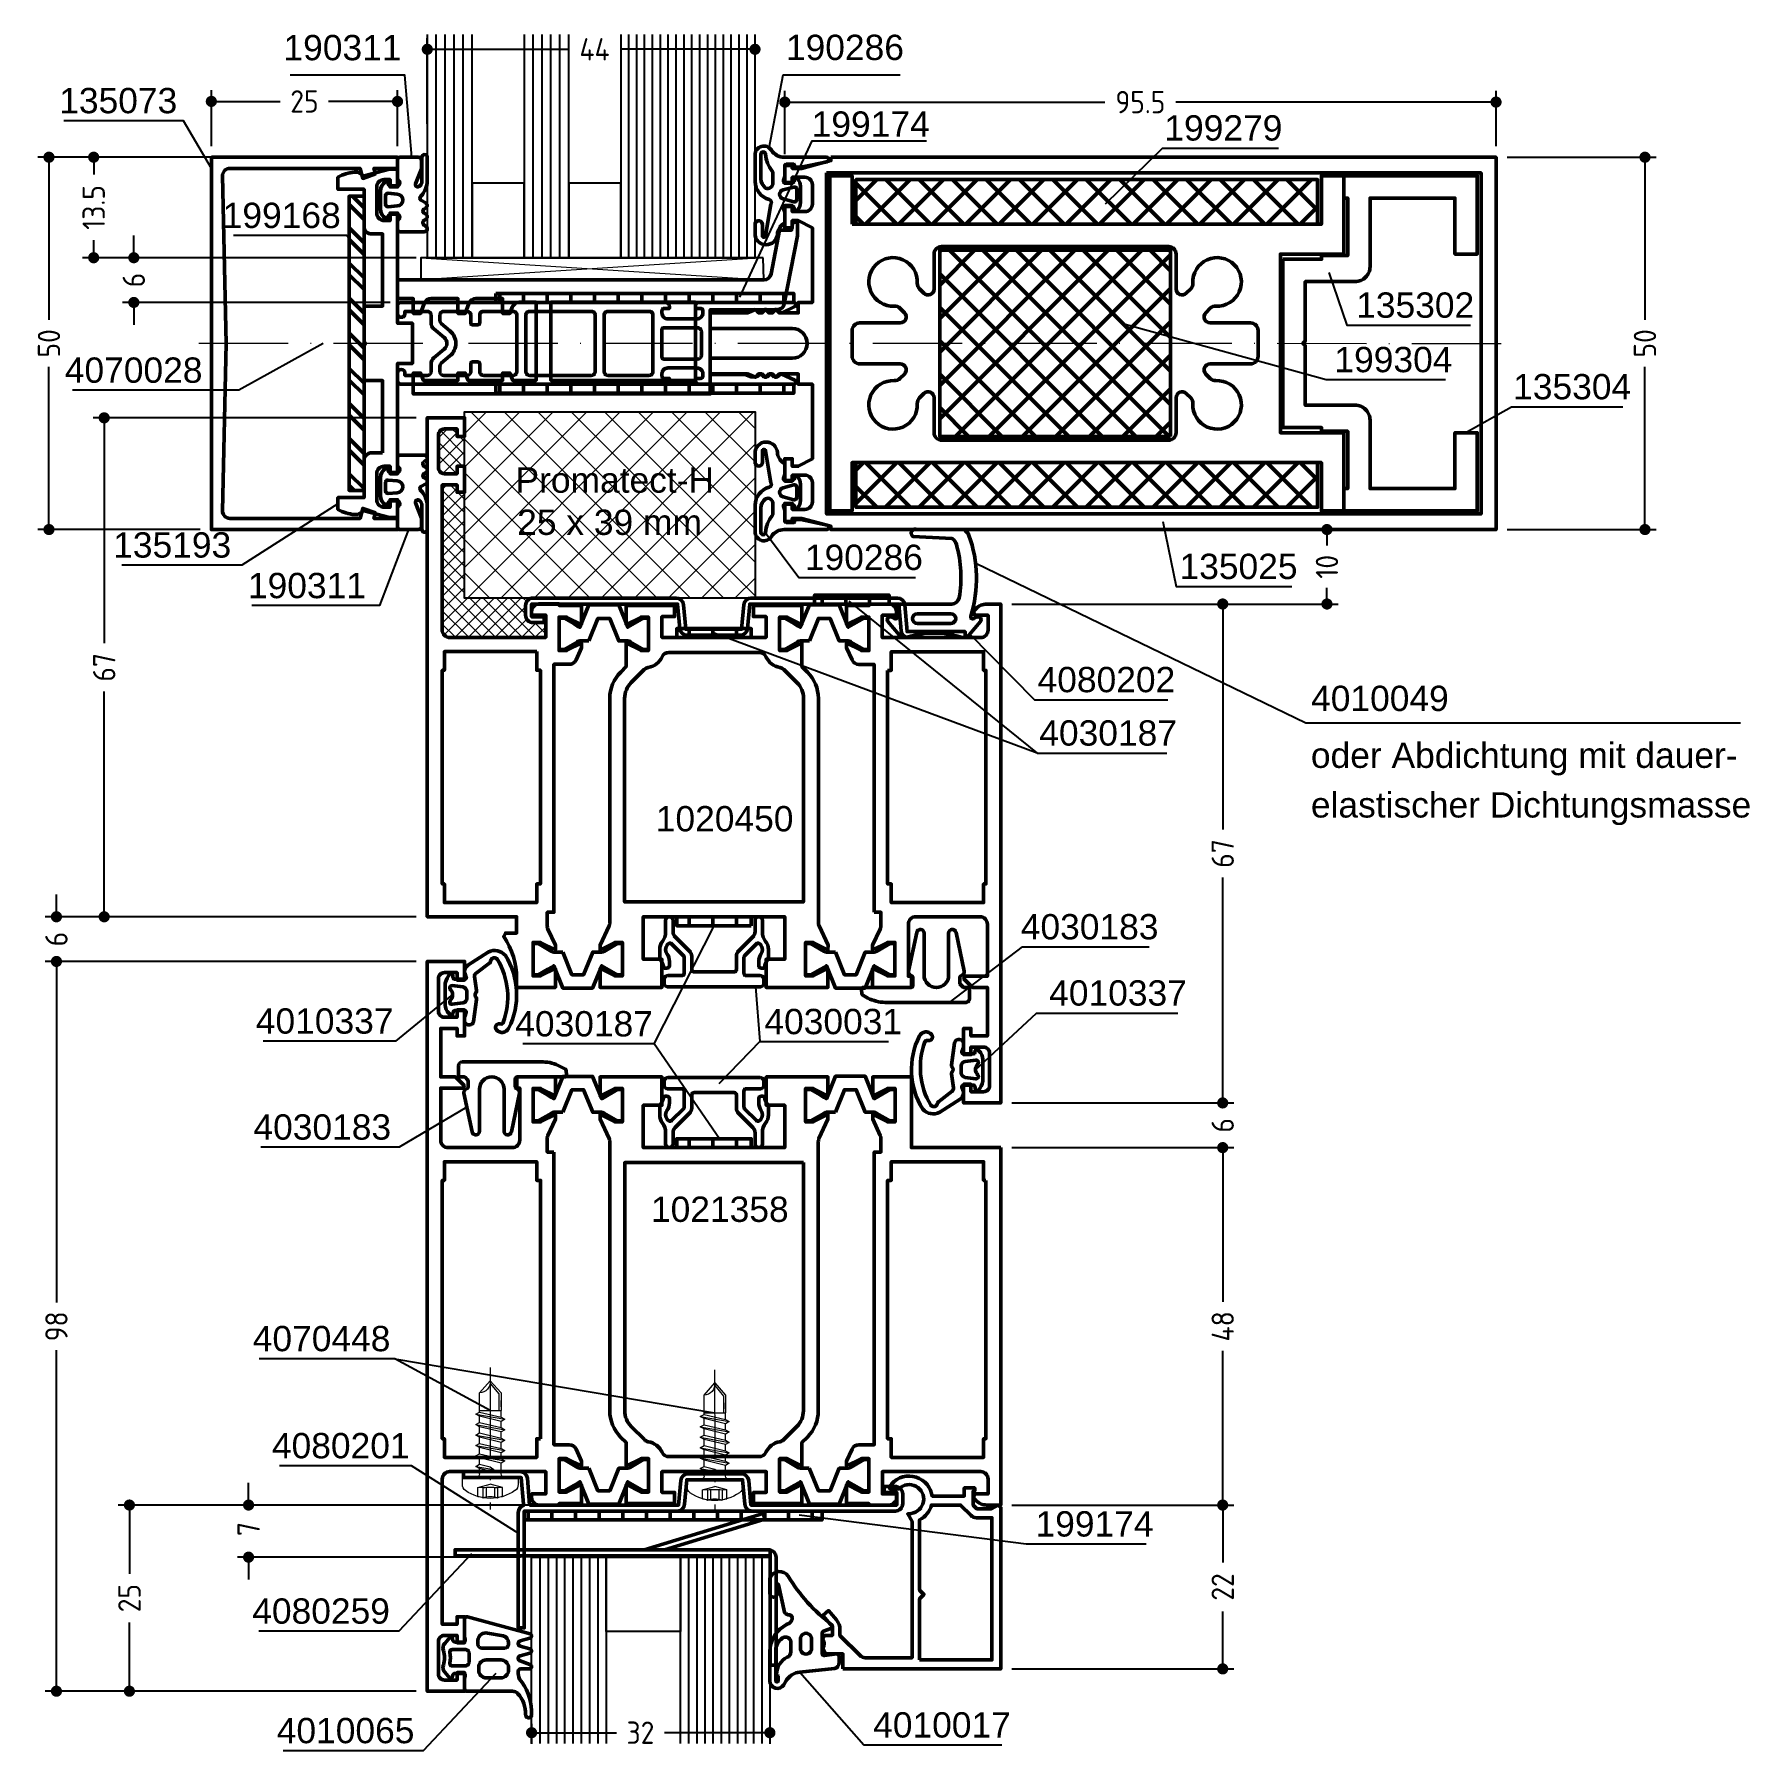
# Model space of a CAD drawing. Header units: millimetres. Extents: x -91 to 140, y -189 to 42.
import ezdxf
from ezdxf.enums import TextEntityAlignment as Align

# ---------------------------------------------------------------- set-up
doc = ezdxf.new("R2010")
doc.units = ezdxf.units.MM
doc.linetypes.add('ACAD_ISO10W100', pattern=[18, 12, -3, 0, -3])
doc.linetypes.add('AUSGEZOGEN', pattern=[0])
doc.layers.get('0').update_dxf_attribs({"linetype": 'CONTINUOUS'})
doc.layers.get('Defpoints').update_dxf_attribs({"linetype": 'CONTINUOUS'})
for name, color, linetype, lineweight in [('AM_5', 3, 'AUSGEZOGEN', 25), ('AM_C', 50, 'CONTINUOUS', 50), ('AM_S', 80, 'CONTINUOUS', 50), ('Cent3', 70, 'ACAD_ISO10W100', 18), ('Cont2', 2, 'AUSGEZOGEN', 25), ('Cont3', 70, 'CONTINUOUS', 18)]:
    doc.layers.add(name, color=color, linetype=linetype, lineweight=lineweight)
doc.layers.add('WBC-GER-ENG', color=7, linetype='AUSGEZOGEN')
doc.styles.add('HBS_DIMTEXTSTYLE', font='isocp.shx')
doc.styles.add('SWISSL', font='swissl.ttf')
doc.dimstyles.new('Konstruktionsschnitt 1-1$0', dxfattribs={"dimtxt": 3, "dimasz": 1.5, "dimexe": 1.5, "dimexo": 1.5, "dimgap": 1.5, "dimtad": 0, "dimdsep": 46, "dimtxsty": 'HBS_DIMTEXTSTYLE', "dimblk": 'PUNKT', "dimcen": 0, "dimclrd": 3, "dimclre": 3, "dimclrt": 2, "dimadec": 1, "dimazin": 2, "dimtfac": 0.7, "dimtofl": 0, "dimtmove": 0, "dimatfit": 3, "dimfxl": 0, "dimtolj": 1, "dimtzin": 0, "dimarcsym": 0})
pattern_1 = [(90, (-120.3272, -495.089), (-3.175, 7e-16), [])]

msp = doc.modelspace()

# ---------------------------------------------------------------- texts
at = {"layer": 'AM_5', "color": 2, "style": 'SWISSL'}
for s, p in [('190286', (10.15, 38.051)), ('199174', (13.608, 27.75)), ('199279', (60.964, 27.236)), ('135302', (86.721, 3.442)), ('199304', (83.797, -3.872)), ('135304', (107.796, -7.513)), ('190286', (12.693, -30.43)), ('135025', (63, -31.648)), ('4080202', (43.938, -46.847)), ('4010049', (80.663, -49.371)), ('4030187', (44.169, -54.017)), ('1020450', (-7.326, -65.531)), ('4030183', (41.684, -80.039)), ('4010337', (45.497, -88.932)), ('4030031', (7.258, -92.768)), ('1021358', (-7.969, -117.976)), ('199174', (43.666, -160.227)), ('4010017', (21.861, -187.22))]:
    msp.add_text(s, height=3.4, dxfattribs=at).set_placement(p)
for s, p in [('190311', (-41.469, 38.02)), ('135073', (-71.578, 30.903)), ('199168', (-49.626, 15.491)), ('4070028', (-68.191, -5.292)), ('135193', (-64.333, -28.769)), ('190311', (-46.24, -34.218)), ('4010337', (-42.542, -92.696)), ('4030187', (-7.71, -93.068)), ('4030183', (-42.862, -106.93)), ('4070448', (-42.954, -135.343)), ('4080201', (-40.379, -149.723)), ('4080259', (-43.019, -171.933)), ('4010065', (-39.732, -187.983))]:
    msp.add_text(s, height=3.4, dxfattribs=at).set_placement(p, align=Align.RIGHT)
at = {"layer": 'WBC-GER-ENG', "style": 'SWISSL'}
for s, p in [('Promatect-H', (-26.157, -20.055)), ('25 x 39 mm', (-25.935, -25.721)), ('oder Abdichtung mit dauer-', (80.642, -57.007)), ('elastischer Dichtungsmasse', (80.642, -63.673))]:
    msp.add_text(s, height=3.4, dxfattribs=at).set_placement(p)

# ---------------------------------------------------------------- blocks, each defined once
blk = doc.blocks.new('WI199174')
blk.add_lwpolyline([(0, 1.2), (0, 0), (40, 0), (40, 1.2)], close=True)
blk = doc.blocks.new('WI190286')
for points in [[(-4, 0.3, -0.753068), (-1.78, 0.94, 0.258199), (-0.09, 0), (5.62, 0, -0.903019), (5.68, -0.6), (2.14, -1.33), (1.32, -1.33), (1.32, -1.13, 0.414214), (1.12, -0.93), (0.3, -0.93, 0.414214), (0, -1.23), (0, -2.61), (-0.19, -3.13, 0.520567), (0, -3.4), (1, -3.4, 0.414214), (1.3, -3.1), (1.3, -2.95, -0.700208), (1.65, -2.82), (1.75, -2.93, -0.176327), (2.1, -3.9), (2.1, -6.1, -0.176327), (1.75, -7.06), (1.65, -7.18, -0.700207), (1.3, -7.05), (1.3, -6.9, 0.414214), (1, -6.6), (0, -6.6, 0.520567), (-0.19, -6.87), (0, -7.38), (0, -8.7, -0.369491), (-0.25, -9, 0.226152), (-1, -10.33, -0.974179), (-4, -10.25), (-4, -9.03, -1), (-3, -9.03), (-3, -10.55, 0.999969), (-2.6, -10.55), (-1.86, -6.29, 0.508721), (-2.1, -5.69, -0.325108), (-4, -3.26), (-4, 0.3)], [(-1.6, -2.17, 0.170885), (-1.71, -1.86, -0.152142), (-2.6, 0.4, 1), (-3.2, 0.4), (-3.2, -2.89, 0.241981), (-2.57, -4.14, 0.537319), (-1.6, -3.5), (-1.6, -2.17)], [(-0.24, -5.6), (1.22, -5.99, 0.493145), (1.6, -5.7), (1.6, -4.3, 0.493145), (1.22, -4.01), (-0.24, -4.4, 0.767327), (-0.24, -5.6)]]:
    blk.add_lwpolyline(points, format="xyb", close=True)
blk = doc.blocks.new('WI190311')
for points in [[(0, -0.3, -0.414214), (0.3, 0), (2.8, 0, -0.414214), (3.2, -0.4), (3.2, -1.54), (2.42, -3.59, 0.786113), (2.9, -3.92, 0.262074), (3.28, -3.28), (3.28, 0, -1), (4, 0), (4, -3.17, -0.174474), (3.15, -5.24, 0.57735), (3.15, -5.76), (3.8, -6.14, -0.57735), (3.8, -6.83), (3.55, -6.97, 0.57735), (3.55, -7.49), (3.8, -7.64, -0.57735), (3.8, -8.33), (3.6, -8.45, 0.56351), (3.59, -9.13), (3.8, -9.25, -0.767327), (3.6, -10), (0.3, -10, -0.414214), (0, -9.7), (0, -8.57, -0.267949), (0.1, -8.4, 0.767327), (-0.1, -7.65), (-0.9, -7.65, 0.414214), (-1.3, -8.05, -0.592453), (-1.61, -8.22, -0.255924), (-2.3, -6.95), (-2.3, -4.55, -0.255924), (-1.61, -3.28, -0.592453), (-1.3, -3.45, 0.414214), (-0.9, -3.85), (-0.1, -3.85, 0.767327), (0.1, -3.1, -0.267949), (0, -2.93), (0, -0.3)], [(-0.03, -4.95), (-1.28, -4.85, 0.438367), (-1.6, -5.15), (-1.6, -6.35, 0.438367), (-1.28, -6.65), (-0.03, -6.55, 0.921414), (-0.03, -4.95)]]:
    blk.add_lwpolyline(points, format="xyb", close=True)
blk = doc.blocks.new('WI4030187')
blk.add_lwpolyline([(-5, 0), (-5, 1.2), (5, 1.2), (5, 0), (-5, 0)], close=True)
blk = doc.blocks.new('WI199279')
h = blk.add_hatch()
h.set_pattern_fill('NET', color=256, angle=45, style=0)
h.set_pattern_definition([(45, (-4372.8903, -2217.9758), (-2.245064, 2.245064), []), (135, (-4372.8903, -2217.9758), (-2.245064, -2.245064), [])])
h.paths.add_polyline_path([(31, 6), (-31, 6), (-31, 0), (31, 0)])
blk.add_lwpolyline([(-31, 0), (31, 0), (31, 6), (-31, 6)], close=True)
blk = doc.blocks.new('WI4030183')
blk.add_lwpolyline([(7.3, 2, -0.414214), (7.8, 1.5), (7.8, 0.2, -0.414214), (7.6, 0), (7.08, 0, 0.198912), (6.94, -0.06), (6.59, -0.41, 0.198912), (6.5, -0.62), (6.5, -1.33, 0.341999), (6.73, -1.62, -0.401322), (7.09, -2.2), (5.99, -7.4, -0.900845), (5, -7.3), (5, -1.65, 1), (1.7, -1.65), (1.7, -7.3, -0.900845), (0.71, -7.4), (-0.39, -2.2, -0.401322), (-0.03, -1.62, 0.341999), (0.2, -1.33), (0.2, -0.3, 0.445229), (-0.13, 0), (-6.51, 0, -0.445229), (-6.71, 0.22), (-6.64, 0.89, -0.249328), (-6.54, 1.05), (-5.85, 1.41, -0.120826), (-3.54, 2), (7.3, 2)], format="xyb", close=True)
blk = doc.blocks.new('PUNKT')
at = {"color": 0, "linetype": 'Continuous'}
blk.add_line((-0.5, 0), (-1, 0), dxfattribs=at)
at = {"color": 0, "linetype": 'Continuous', "const_width": 0.5}
blk.add_lwpolyline([(-0.25, 0, 1), (0.25, 0, 1)], format="xyb", close=True, dxfattribs=at)
blk = doc.blocks.new('*D26')
at = {"layer": 'AM_5', "color": 3, "lineweight": -2, "transparency": 16777216}
for p, q in [((-39.5, -10), (-82.89, -10)), ((-81.39, -11.5), (-81.39, -40.26)), ((-81.39, -75.5), (-81.39, -46.74)), ((-39.5, -77), (-82.89, -77))]:
    blk.add_line(p, q, dxfattribs=at)
at = {"layer": 'Defpoints', "color": 0, "transparency": 16777216}
for p in [(-81.39, -10), (-38, -10), (-38, -77)]:
    blk.add_point(p, dxfattribs=at)
at = {"layer": 'AM_5', "color": 3, "lineweight": -2, "transparency": 16777216, "xscale": 1.5, "yscale": 1.5, "zscale": 1.5}
for p, rotation in [((-81.39, -10), 90), ((-81.39, -77), 270)]:
    blk.add_blockref('PUNKT', p, dxfattribs=dict(at, rotation=rotation))
at = {"layer": 'AM_5', "color": 2, "transparency": 16777216, "insert": (-81.39, -43.5), "char_height": 3, "attachment_point": 5, "rotation": 90, "style": 'HBS_DIMTEXTSTYLE'}
blk.add_mtext('\\A1;67', dxfattribs=at)
blk = doc.blocks.new('*D27')
at = {"layer": 'AM_5', "color": 3, "lineweight": -2, "transparency": 16777216}
for p, q in [((-87.8, -75.5), (-87.8, -74)), ((-39.5, -77), (-89.3, -77)), ((-39.5, -83), (-89.3, -83)), ((-87.8, -84.5), (-87.8, -86))]:
    blk.add_line(p, q, dxfattribs=at)
at = {"layer": 'Defpoints', "color": 0, "transparency": 16777216}
for p in [(-38, -77), (-87.8, -83), (-38, -83)]:
    blk.add_point(p, dxfattribs=at)
at = {"layer": 'AM_5', "color": 3, "lineweight": -2, "transparency": 16777216, "xscale": 1.5, "yscale": 1.5, "zscale": 1.5}
for p, rotation in [((-87.8, -77), 270), ((-87.8, -83), 90)]:
    blk.add_blockref('PUNKT', p, dxfattribs=dict(at, rotation=rotation))
at = {"layer": 'AM_5', "color": 2, "transparency": 16777216, "insert": (-87.8, -80), "char_height": 3, "attachment_point": 5, "rotation": 90, "style": 'HBS_DIMTEXTSTYLE'}
blk.add_mtext('\\A1;6', dxfattribs=at)
blk = doc.blocks.new('*D28')
at = {"layer": 'AM_5', "color": 3, "lineweight": -2, "transparency": 16777216}
for p, q in [((-39.5, -83), (-89.3, -83)), ((-87.8, -84.5), (-87.8, -128.79)), ((-87.8, -179.5), (-87.8, -135.21)), ((-39.5, -181), (-89.3, -181))]:
    blk.add_line(p, q, dxfattribs=at)
at = {"layer": 'Defpoints', "color": 0, "transparency": 16777216}
for p in [(-38, -83), (-87.8, -181), (-38, -181)]:
    blk.add_point(p, dxfattribs=at)
at = {"layer": 'AM_5', "color": 3, "lineweight": -2, "transparency": 16777216, "xscale": 1.5, "yscale": 1.5, "zscale": 1.5}
for p, rotation in [((-87.8, -83), 90), ((-87.8, -181), 270)]:
    blk.add_blockref('PUNKT', p, dxfattribs=dict(at, rotation=rotation))
at = {"layer": 'AM_5', "color": 2, "transparency": 16777216, "insert": (-87.8, -132), "char_height": 3, "attachment_point": 5, "rotation": 90, "style": 'HBS_DIMTEXTSTYLE'}
blk.add_mtext('\\A1;98', dxfattribs=at)
blk = doc.blocks.new('*D29')
at = {"layer": 'AM_5', "color": 3, "lineweight": -2, "transparency": 16777216}
for p, q in [((40.5, -35), (70.3, -35)), ((68.8, -36.5), (68.8, -65.26)), ((68.8, -100.5), (68.8, -71.74)), ((40.5, -102), (70.3, -102))]:
    blk.add_line(p, q, dxfattribs=at)
at = {"layer": 'Defpoints', "color": 0, "transparency": 16777216}
for p in [(39, -35), (39, -102), (68.8, -102)]:
    blk.add_point(p, dxfattribs=at)
at = {"layer": 'AM_5', "color": 3, "lineweight": -2, "transparency": 16777216, "xscale": 1.5, "yscale": 1.5, "zscale": 1.5}
for p, rotation in [((68.8, -35), 90), ((68.8, -102), 270)]:
    blk.add_blockref('PUNKT', p, dxfattribs=dict(at, rotation=rotation))
at = {"layer": 'AM_5', "color": 2, "transparency": 16777216, "insert": (68.8, -68.5), "char_height": 3, "attachment_point": 5, "rotation": 90, "style": 'HBS_DIMTEXTSTYLE'}
blk.add_mtext('\\A1;67', dxfattribs=at)
blk = doc.blocks.new('*D30')
at = {"layer": 'AM_5', "color": 3, "lineweight": -2, "transparency": 16777216}
for p, q in [((68.8, -100.5), (68.8, -99)), ((40.5, -102), (70.3, -102)), ((40.5, -108), (70.3, -108)), ((68.8, -109.5), (68.8, -111))]:
    blk.add_line(p, q, dxfattribs=at)
at = {"layer": 'Defpoints', "color": 0, "transparency": 16777216}
for p in [(39, -102), (39, -108), (68.8, -108)]:
    blk.add_point(p, dxfattribs=at)
at = {"layer": 'AM_5', "color": 3, "lineweight": -2, "transparency": 16777216, "xscale": 1.5, "yscale": 1.5, "zscale": 1.5}
for p, rotation in [((68.8, -102), 270), ((68.8, -108), 90)]:
    blk.add_blockref('PUNKT', p, dxfattribs=dict(at, rotation=rotation))
at = {"layer": 'AM_5', "color": 2, "transparency": 16777216, "insert": (68.8, -105), "char_height": 3, "attachment_point": 5, "rotation": 90, "style": 'HBS_DIMTEXTSTYLE'}
blk.add_mtext('\\A1;6', dxfattribs=at)
blk = doc.blocks.new('*D31')
at = {"layer": 'AM_5', "color": 3, "lineweight": -2, "transparency": 16777216}
for p, q in [((40.5, -108), (70.3, -108)), ((68.8, -109.5), (68.8, -128.7)), ((68.8, -154.5), (68.8, -135.3)), ((40.5, -156), (70.3, -156))]:
    blk.add_line(p, q, dxfattribs=at)
at = {"layer": 'Defpoints', "color": 0, "transparency": 16777216}
for p in [(39, -108), (39, -156), (68.8, -156)]:
    blk.add_point(p, dxfattribs=at)
at = {"layer": 'AM_5', "color": 3, "lineweight": -2, "transparency": 16777216, "xscale": 1.5, "yscale": 1.5, "zscale": 1.5}
for p, rotation in [((68.8, -108), 90), ((68.8, -156), 270)]:
    blk.add_blockref('PUNKT', p, dxfattribs=dict(at, rotation=rotation))
at = {"layer": 'AM_5', "color": 2, "transparency": 16777216, "insert": (68.8, -132), "char_height": 3, "attachment_point": 5, "rotation": 90, "style": 'HBS_DIMTEXTSTYLE'}
blk.add_mtext('\\A1;48', dxfattribs=at)
blk = doc.blocks.new('*D32')
at = {"layer": 'AM_5', "color": 3, "lineweight": -2, "transparency": 16777216}
for p, q in [((40.5, -156), (70.3, -156)), ((68.8, -157.5), (68.8, -163.72)), ((68.8, -176.5), (68.8, -170.28)), ((40.5, -178), (70.3, -178))]:
    blk.add_line(p, q, dxfattribs=at)
at = {"layer": 'Defpoints', "color": 0, "transparency": 16777216}
for p in [(39, -156), (39, -178), (68.8, -178)]:
    blk.add_point(p, dxfattribs=at)
at = {"layer": 'AM_5', "color": 3, "lineweight": -2, "transparency": 16777216, "xscale": 1.5, "yscale": 1.5, "zscale": 1.5}
for p, rotation in [((68.8, -156), 90), ((68.8, -178), 270)]:
    blk.add_blockref('PUNKT', p, dxfattribs=dict(at, rotation=rotation))
at = {"layer": 'AM_5', "color": 2, "transparency": 16777216, "insert": (68.8, -167), "char_height": 3, "attachment_point": 5, "rotation": 90, "style": 'HBS_DIMTEXTSTYLE'}
blk.add_mtext('\\A1;22', dxfattribs=at)
blk = doc.blocks.new('*D33')
at = {"layer": 'AM_5', "color": 3, "lineweight": -2, "transparency": 16777216}
for p, q in [((107, 25), (127, 25)), ((125.5, 23.5), (125.5, 3.15)), ((125.5, -23.5), (125.5, -3.15)), ((107, -25), (127, -25))]:
    blk.add_line(p, q, dxfattribs=at)
at = {"layer": 'Defpoints', "color": 0, "transparency": 16777216}
for p in [(105.5, 25), (125.5, 25), (105.5, -25)]:
    blk.add_point(p, dxfattribs=at)
at = {"layer": 'AM_5', "color": 3, "lineweight": -2, "transparency": 16777216, "xscale": 1.5, "yscale": 1.5, "zscale": 1.5}
for p, rotation in [((125.5, 25), 90), ((125.5, -25), 270)]:
    blk.add_blockref('PUNKT', p, dxfattribs=dict(at, rotation=rotation))
at = {"layer": 'AM_5', "color": 2, "transparency": 16777216, "insert": (125.5, 0), "char_height": 3, "attachment_point": 5, "rotation": 90, "style": 'HBS_DIMTEXTSTYLE'}
blk.add_mtext('\\A1;50', dxfattribs=at)
blk = doc.blocks.new('*D34')
at = {"layer": 'AM_5', "color": 3, "lineweight": -2, "transparency": 16777216}
for p, q in [((-68.5, 25), (-90.3, 25)), ((-88.8, 23.5), (-88.8, 3.15)), ((-88.8, -23.5), (-88.8, -3.15)), ((-68.5, -25), (-90.3, -25))]:
    blk.add_line(p, q, dxfattribs=at)
at = {"layer": 'Defpoints', "color": 0, "transparency": 16777216}
for p in [(-88.8, 25), (-67, 25), (-67, -25)]:
    blk.add_point(p, dxfattribs=at)
at = {"layer": 'AM_5', "color": 3, "lineweight": -2, "transparency": 16777216, "xscale": 1.5, "yscale": 1.5, "zscale": 1.5}
for p, rotation in [((-88.8, 25), 90), ((-88.8, -25), 270)]:
    blk.add_blockref('PUNKT', p, dxfattribs=dict(at, rotation=rotation))
at = {"layer": 'AM_5', "color": 2, "transparency": 16777216, "insert": (-88.8, 0), "char_height": 3, "attachment_point": 5, "rotation": 90, "style": 'HBS_DIMTEXTSTYLE'}
blk.add_mtext('\\A1;50', dxfattribs=at)
blk = doc.blocks.new('*D35')
at = {"layer": 'AM_5', "color": 3, "lineweight": -2, "transparency": 16777216}
for p, q in [((-67, 26.5), (-67, 33.99)), ((-65.5, 32.49), (-57.75, 32.49)), ((-43.5, 32.49), (-51.25, 32.49)), ((-42, 26.5), (-42, 33.99))]:
    blk.add_line(p, q, dxfattribs=at)
at = {"layer": 'Defpoints', "color": 0, "transparency": 16777216}
for p in [(-42, 32.49), (-67, 25), (-42, 25)]:
    blk.add_point(p, dxfattribs=at)
at = {"layer": 'AM_5', "color": 3, "lineweight": -2, "transparency": 16777216, "xscale": 1.5, "yscale": 1.5, "zscale": 1.5, "rotation": 180}
blk.add_blockref('PUNKT', (-67, 32.49), dxfattribs=at)
at = {"layer": 'AM_5', "color": 3, "lineweight": -2, "transparency": 16777216, "xscale": 1.5, "yscale": 1.5, "zscale": 1.5}
blk.add_blockref('PUNKT', (-42, 32.49), dxfattribs=at)
at = {"layer": 'AM_5', "color": 2, "transparency": 16777216, "insert": (-54.5, 32.49), "char_height": 3, "attachment_point": 5, "style": 'HBS_DIMTEXTSTYLE'}
blk.add_mtext('\\A1;25', dxfattribs=at)
blk = doc.blocks.new('*D36')
at = {"layer": 'AM_5', "color": 3, "lineweight": -2, "transparency": 16777216}
for p, q in [((10, 25.4), (10, 33.9)), ((11.5, 32.4), (52.98, 32.4)), ((104, 32.4), (62.52, 32.4)), ((105.5, 26.5), (105.5, 33.9))]:
    blk.add_line(p, q, dxfattribs=at)
at = {"layer": 'Defpoints', "color": 0, "transparency": 16777216}
for p in [(105.5, 32.4), (10, 23.9), (105.5, 25)]:
    blk.add_point(p, dxfattribs=at)
at = {"layer": 'AM_5', "color": 3, "lineweight": -2, "transparency": 16777216, "xscale": 1.5, "yscale": 1.5, "zscale": 1.5, "rotation": 180}
blk.add_blockref('PUNKT', (10, 32.4), dxfattribs=at)
at = {"layer": 'AM_5', "color": 3, "lineweight": -2, "transparency": 16777216, "xscale": 1.5, "yscale": 1.5, "zscale": 1.5}
blk.add_blockref('PUNKT', (105.5, 32.4), dxfattribs=at)
at = {"layer": 'AM_5', "color": 2, "transparency": 16777216, "insert": (57.75, 32.4), "char_height": 3, "attachment_point": 5, "style": 'HBS_DIMTEXTSTYLE'}
blk.add_mtext('\\A1;95.5', dxfattribs=at)
blk = doc.blocks.new('*D37')
at = {"layer": 'AM_5', "color": 3, "lineweight": -2, "transparency": 16777216}
for p, q in [((17.7, -25), (84.3, -25)), ((82.8, -26.5), (82.8, -27.15)), ((82.8, -33.5), (82.8, -32.85)), ((40.5, -35), (84.3, -35))]:
    blk.add_line(p, q, dxfattribs=at)
at = {"layer": 'Defpoints', "color": 0, "transparency": 16777216}
for p in [(16.2, -25), (82.8, -25), (39, -35)]:
    blk.add_point(p, dxfattribs=at)
at = {"layer": 'AM_5', "color": 3, "lineweight": -2, "transparency": 16777216, "xscale": 1.5, "yscale": 1.5, "zscale": 1.5}
for p, rotation in [((82.8, -25), 90), ((82.8, -35), 270)]:
    blk.add_blockref('PUNKT', p, dxfattribs=dict(at, rotation=rotation))
at = {"layer": 'AM_5', "color": 2, "transparency": 16777216, "insert": (82.8, -30), "char_height": 3, "attachment_point": 5, "rotation": 90, "style": 'HBS_DIMTEXTSTYLE'}
blk.add_mtext('\\A1;10', dxfattribs=at)
blk = doc.blocks.new('*D38')
at = {"layer": 'AM_5', "color": 3, "lineweight": -2, "transparency": 16777216}
for p, q in [((-43.5, 25), (-84.3, 25)), ((-82.8, 23.5), (-82.8, 22.66)), ((-82.8, 13), (-82.8, 13.84)), ((-39.5, 11.5), (-84.3, 11.5))]:
    blk.add_line(p, q, dxfattribs=at)
at = {"layer": 'Defpoints', "color": 0, "transparency": 16777216}
for p in [(-82.8, 25), (-42, 25), (-38, 11.5)]:
    blk.add_point(p, dxfattribs=at)
at = {"layer": 'AM_5', "color": 3, "lineweight": -2, "transparency": 16777216, "xscale": 1.5, "yscale": 1.5, "zscale": 1.5}
for p, rotation in [((-82.8, 25), 90), ((-82.8, 11.5), 270)]:
    blk.add_blockref('PUNKT', p, dxfattribs=dict(at, rotation=rotation))
at = {"layer": 'AM_5', "color": 2, "transparency": 16777216, "insert": (-82.8, 18.25), "char_height": 3, "attachment_point": 5, "rotation": 90, "style": 'HBS_DIMTEXTSTYLE'}
blk.add_mtext('\\A1;13.5', dxfattribs=at)
blk = doc.blocks.new('SBSchraube')
for p, q in [((-0.82, 1.28), (-0.82, 0.67)), ((-0.49, 0.67), (-0.49, 1.36)), ((-0.28, 0.67), (-0.28, 1.3)), ((0.28, 0.67), (0.28, 1.3)), ((0.49, 0.67), (0.49, 1.36)), ((0.82, 1.28), (0.82, 0.67)), ((-1.87, 0.47), (-1.87, 0)), ((-1.87, 0), (1.88, 0)), ((-0.82, 0.67), (0, 0.45)), ((0.82, 0.67), (0, 0.45)), ((1.88, 0), (1.88, 0.47)), ((-0.97, -0.75), (0.25, -0.53)), ((-0.72, -0.61), (-0.97, -0.75)), ((-0.97, -0.75), (-0.72, -0.89)), ((-0.97, -1.45), (0.98, -1.11)), ((-0.72, -0.25), (-0.72, -0.61)), ((0, -0.43), (-0.72, -0.61)), ((-0.72, -0.89), (0, -0.72)), ((-0.72, -0.89), (-0.72, -1.11)), ((-0.72, -0.89), (-0.72, -1.31)), ((-0.72, -0.89), (-0.72, -1.31)), ((0.73, -0.96), (-0.72, -1.31)), ((0.25, -0.53), (0, -0.43)), ((0, -0.72), (0.25, -0.53)), ((0.73, -0.25), (0.73, -0.96)), ((0.98, -1.11), (0.73, -0.96)), ((0.73, -1.25), (0.98, -1.11)), ((-0.72, -1.31), (-0.97, -1.45)), ((-0.97, -1.45), (-0.72, -1.59)), ((-0.97, -2.15), (0.98, -1.81)), ((-0.72, -2.01), (-0.97, -2.15)), ((-0.97, -2.15), (-0.72, -2.29)), ((-0.72, -1.59), (0.73, -1.25)), ((-0.72, -1.59), (-0.72, -2.01)), ((0.73, -1.66), (-0.72, -2.01)), ((-0.72, -2.29), (0.73, -1.95)), ((-0.72, -2.29), (-0.72, -2.71)), ((0.73, -1.25), (0.73, -1.66)), ((0.98, -1.81), (0.73, -1.66)), ((0.73, -1.95), (0.98, -1.81)), ((0.73, -1.95), (0.73, -2.36)), ((-0.97, -2.85), (0.98, -2.51)), ((-0.72, -2.71), (-0.97, -2.85)), ((-0.97, -2.85), (-0.72, -2.99)), ((-0.97, -3.55), (0.98, -3.21)), ((-0.72, -3.41), (-0.97, -3.55)), ((0.73, -2.36), (-0.72, -2.71)), ((-0.72, -2.99), (0.73, -2.65)), ((-0.72, -2.99), (-0.72, -3.41)), ((0.73, -3.06), (-0.72, -3.41)), ((-0.72, -3.69), (0.73, -3.35)), ((0.98, -2.51), (0.73, -2.36)), ((0.73, -2.65), (0.98, -2.51)), ((0.73, -2.65), (0.73, -3.06)), ((0.98, -3.21), (0.73, -3.06)), ((0.73, -3.35), (0.98, -3.21)), ((0.73, -3.35), (0.73, -3.76)), ((-0.97, -3.55), (-0.72, -3.69)), ((-0.97, -4.25), (0.98, -3.91)), ((-0.72, -4.11), (-0.97, -4.25)), ((-0.97, -4.25), (-0.72, -4.39)), ((-0.72, -3.69), (-0.72, -4.11)), ((0.73, -3.76), (-0.72, -4.11)), ((-0.72, -4.39), (0.73, -4.05)), ((-0.72, -4.39), (-0.72, -4.5)), ((-0.72, -4.5), (-0.72, -5.68)), ((-0.72, -4.5), (0.73, -4.5)), ((0.6, -4.5), (0.6, -5.62)), ((0.98, -3.91), (0.73, -3.76)), ((0.73, -4.05), (0.98, -3.91)), ((0.73, -4.05), (0.73, -4.5)), ((0.73, -5.68), (0.73, -4.5)), ((-0.72, -5.09), (-0.72, -5.51)), ((-0.72, -5.68), (0, -6.5)), ((0, -6.5), (0.73, -5.68)), ((0.6, -5.62), (0.02, -6.32)), ((0.73, -4.75), (0.73, -5.16))]:
    blk.add_line(p, q)
for centre, radius, start, end in [((0, -1.5), 2.9, 55.0461, 124.9539), ((-0.79, 1.92), 0.639, 267.2848, 298.8872), ((0, 2.75), 1.47, 250.6988, 289.3012), ((0.79, 1.92), 0.639, 241.1128, 272.7152), ((-1.37, 0.47), 0.5, 124.9539, 180), ((-0.97, -0.25), 0.25, 0, 90), ((-0.66, 1.25), 0.603, 253.6643, 286.3357), ((0, 5.71), 5.06, 264.4948, 275.5052), ((0.66, 1.25), 0.603, 253.6643, 286.3357), ((0.98, -0.25), 0.25, 90, 180), ((1.38, 0.47), 0.5, 0, 55.0461), ((-0.73, -6.42), 0.734, 353.4244, 89.6688)]:
    blk.add_arc(centre, radius, start, end)
at = {"layer": 'Cent3', "ltscale": 0.5}
blk.add_line((-0.01, -7.38), (0, 2.15), dxfattribs=at)
blk = doc.blocks.new('*D39')
at = {"layer": 'AM_5', "color": 3, "lineweight": -2, "transparency": 16777216}
for p, q in [((-77.41, 13), (-77.41, 14.5)), ((-39.5, 11.5), (-78.91, 11.5)), ((-43, 5.5), (-78.91, 5.5)), ((-77.41, 4), (-77.41, 2.5))]:
    blk.add_line(p, q, dxfattribs=at)
at = {"layer": 'Defpoints', "color": 0, "transparency": 16777216}
for p in [(-38, 11.5), (-77.41, 5.5), (-41.5, 5.5)]:
    blk.add_point(p, dxfattribs=at)
at = {"layer": 'AM_5', "color": 3, "lineweight": -2, "transparency": 16777216, "xscale": 1.5, "yscale": 1.5, "zscale": 1.5}
for p, rotation in [((-77.41, 11.5), 270), ((-77.41, 5.5), 90)]:
    blk.add_blockref('PUNKT', p, dxfattribs=dict(at, rotation=rotation))
at = {"layer": 'AM_5', "color": 2, "transparency": 16777216, "insert": (-77.41, 8.5), "char_height": 3, "attachment_point": 5, "rotation": 90, "style": 'HBS_DIMTEXTSTYLE'}
blk.add_mtext('\\A1;6', dxfattribs=at)
blk = doc.blocks.new('*D40')
at = {"layer": 'AM_5', "color": 3, "lineweight": -2, "transparency": 16777216}
for p, q in [((-62, -154.5), (-62, -153)), ((-21.8, -156), (-63.5, -156)), ((-25.5, -163), (-63.5, -163)), ((-62, -164.5), (-62, -166))]:
    blk.add_line(p, q, dxfattribs=at)
at = {"layer": 'Defpoints', "color": 0, "transparency": 16777216}
for p in [(-20.3, -156), (-62, -163), (-24, -163)]:
    blk.add_point(p, dxfattribs=at)
at = {"layer": 'AM_5', "color": 3, "lineweight": -2, "transparency": 16777216, "xscale": 1.5, "yscale": 1.5, "zscale": 1.5}
for p, rotation in [((-62, -156), 270), ((-62, -163), 90)]:
    blk.add_blockref('PUNKT', p, dxfattribs=dict(at, rotation=rotation))
at = {"layer": 'AM_5', "color": 2, "transparency": 16777216, "insert": (-62, -159.21), "char_height": 3, "attachment_point": 5, "rotation": 90, "style": 'HBS_DIMTEXTSTYLE'}
blk.add_mtext('\\A1;7', dxfattribs=at)
blk = doc.blocks.new('*D41')
at = {"layer": 'AM_5', "color": 3, "lineweight": -2, "transparency": 16777216}
for p, q in [((-21.8, -156), (-79.5, -156)), ((-78, -157.5), (-78, -165.25)), ((-78, -179.5), (-78, -171.75)), ((-39.5, -181), (-79.5, -181))]:
    blk.add_line(p, q, dxfattribs=at)
at = {"layer": 'Defpoints', "color": 0, "transparency": 16777216}
for p in [(-20.3, -156), (-78, -181), (-38, -181)]:
    blk.add_point(p, dxfattribs=at)
at = {"layer": 'AM_5', "color": 3, "lineweight": -2, "transparency": 16777216, "xscale": 1.5, "yscale": 1.5, "zscale": 1.5}
for p, rotation in [((-78, -156), 90), ((-78, -181), 270)]:
    blk.add_blockref('PUNKT', p, dxfattribs=dict(at, rotation=rotation))
at = {"layer": 'AM_5', "color": 2, "transparency": 16777216, "insert": (-78, -168.5), "char_height": 3, "attachment_point": 5, "rotation": 90, "style": 'HBS_DIMTEXTSTYLE'}
blk.add_mtext('\\A1;25', dxfattribs=at)
blk = doc.blocks.new('WI4030031')
blk.add_lwpolyline([(6.2, -9.4, 0.414214), (6.7, -8.9), (6.7, -8.4, 0.414214), (6.2, -7.9), (4.3, -7.9, -0.414214), (4, -7.6), (4, -5.44, -0.198912), (4.09, -5.23), (5.7, -3.62, -0.366985), (6.08, -3.59, -0.409938), (6.32, -4.97, 0.152896), (6, -6), (6, -6.6, 0.414214), (6.3, -6.9), (6.6, -6.9, 0.414214), (6.8, -6.7), (6.8, -6.55, -0.131652), (6.84, -6.4), (7.26, -5.67, 0.131652), (7.3, -5.52), (7.3, -4.4, 0.166731), (6.92, -3.3, -0.166731), (6.5, -2.07), (6.5, -0.5, 1), (5.5, -0.5), (5.5, -1.99, -0.198912), (5.21, -2.69), (3.29, -4.61, 0.198912), (3, -5.31), (3, -7.1, -0.414214), (2.7, -7.4), (-2.7, -7.4, -0.414214), (-3, -7.1), (-3, -5.31, 0.198912), (-3.29, -4.61), (-5.21, -2.69, -0.198912), (-5.5, -1.99), (-5.5, -0.5, 1), (-6.5, -0.5), (-6.5, -2.07, -0.166731), (-6.92, -3.3, 0.166731), (-7.3, -4.4), (-7.3, -5.52, 0.131652), (-7.26, -5.67), (-6.84, -6.4, -0.131652), (-6.8, -6.55), (-6.8, -6.7, 0.414214), (-6.6, -6.9), (-6.3, -6.9, 0.414214), (-6, -6.6), (-6, -6, 0.152896), (-6.32, -4.97, -0.409938), (-6.08, -3.59, -0.366985), (-5.7, -3.62), (-4.09, -5.23, -0.198912), (-4, -5.44), (-4, -7.6, -0.414214), (-4.3, -7.9), (-6.2, -7.9, 0.414214), (-6.7, -8.4), (-6.7, -8.9, 0.414214), (-6.2, -9.4), (6.2, -9.4)], format="xyb", close=True)
blk = doc.blocks.new('*D42')
at = {"layer": 'AM_5', "color": 3, "lineweight": -2, "transparency": 16777216}
for p, q in [((-38, 29.5), (-38, 40.99)), ((-36.5, 39.49), (-18.99, 39.49)), ((4.5, 39.49), (-12.09, 39.49)), ((6, 29.8), (6, 40.99))]:
    blk.add_line(p, q, dxfattribs=at)
at = {"layer": 'Defpoints', "color": 0, "transparency": 16777216}
for p in [(6, 39.49), (-38, 28), (6, 28.3)]:
    blk.add_point(p, dxfattribs=at)
at = {"layer": 'AM_5', "color": 3, "lineweight": -2, "transparency": 16777216, "xscale": 1.5, "yscale": 1.5, "zscale": 1.5, "rotation": 180}
blk.add_blockref('PUNKT', (-38, 39.49), dxfattribs=at)
at = {"layer": 'AM_5', "color": 3, "lineweight": -2, "transparency": 16777216, "xscale": 1.5, "yscale": 1.5, "zscale": 1.5}
blk.add_blockref('PUNKT', (6, 39.49), dxfattribs=at)
at = {"layer": 'AM_5', "color": 2, "transparency": 16777216, "insert": (-15.54, 39.49), "char_height": 3, "attachment_point": 5, "style": 'HBS_DIMTEXTSTYLE'}
blk.add_mtext('\\A1;44', dxfattribs=at)
blk = doc.blocks.new('*D43')
at = {"layer": 'AM_5', "color": 3, "lineweight": -2, "transparency": 16777216}
for p, q in [((8, -181.12), (8, -188.07)), ((-24, -185.36), (-24, -188.07)), ((-22.5, -186.57), (-12.62, -186.57)), ((6.5, -186.57), (-6.14, -186.57))]:
    blk.add_line(p, q, dxfattribs=at)
at = {"layer": 'Defpoints', "color": 0, "transparency": 16777216}
for p in [(8, -179.62), (-24, -183.86), (8, -186.57)]:
    blk.add_point(p, dxfattribs=at)
at = {"layer": 'AM_5', "color": 3, "lineweight": -2, "transparency": 16777216, "xscale": 1.5, "yscale": 1.5, "zscale": 1.5, "rotation": 180}
blk.add_blockref('PUNKT', (-24, -186.57), dxfattribs=at)
at = {"layer": 'AM_5', "color": 3, "lineweight": -2, "transparency": 16777216, "xscale": 1.5, "yscale": 1.5, "zscale": 1.5}
blk.add_blockref('PUNKT', (8, -186.57), dxfattribs=at)
at = {"layer": 'AM_5', "color": 2, "transparency": 16777216, "insert": (-9.38, -186.57), "char_height": 3, "attachment_point": 5, "style": 'HBS_DIMTEXTSTYLE'}
blk.add_mtext('\\A1;32', dxfattribs=at)
blk = doc.blocks.new('WI135073')
blk.add_lwpolyline([(-25, 25), (0, 25), (0, 23.5), (-3.17, 23.5), (-2.98, 22.77), (-4.67, 22.16), (-5.03, 23.5), (-22.5, 23.5, 0.42074), (-23.5, 22.48), (-23, 0), (-23.5, -22.48, 0.42074), (-22.5, -23.5), (-5.03, -23.5), (-4.67, -22.16), (-2.98, -22.77), (-3.17, -23.5), (0, -23.5), (0, -25), (-25, -25), (-25, 25)], format="xyb", close=True)
blk = doc.blocks.new('WI135193')
blk.add_lwpolyline([(-2, -14.7), (-3.5, -14.7, 0.414214), (-4.5, -15.7), (-4.5, -20.7), (-8, -20.7), (-8, -22.3), (-7.73, -22.44, 0.116424), (-5.5, -23), (-5.37, -23), (-4.47, -22.49), (-1.06, -23.4), (0, -23.4), (0, -21), (-1, -21), (-1, -22), (-1.8, -22, -0.414214), (-2.8, -21), (-2.8, -17.5, -0.414214), (-1.8, -16.5), (-1, -16.5), (-1, -17.5), (0, -17.5), (0, -2.7), (2, -2.7), (2, 2.7), (0, 2.7), (0, 17.5), (-1, 17.5), (-1, 16.5), (-1.8, 16.5, -0.414214), (-2.8, 17.5), (-2.8, 21, -0.414214), (-1.8, 22), (-1, 22), (-1, 21), (0, 21), (0, 23.4), (-1.06, 23.4), (-4.47, 22.49), (-5.37, 23), (-5.5, 23, 0.116424), (-7.73, 22.44), (-8, 22.3), (-8, 20.7), (-4.5, 20.7), (-4.5, 15.7, 0.414214), (-3.5, 14.7), (-2, 14.7), (-2, 5), (-4.5, 5), (-4.5, 0.2), (-4.3, 0), (-4.5, -0.2), (-4.5, -5), (-2, -5), (-2, -14.7)], format="xyb", close=True)
blk = doc.blocks.new('WI135302')
blk.add_lwpolyline([(42.2, -11.3), (37, -11.3), (37, -11.8), (33.5, -11.8), (33.5, -19.5), (34, -19.5), (34, -22.5), (16.1, -22.5), (16.1, -12), (19.1, -12), (19.1, -19.5), (30.5, -19.5), (30.5, -10.3, -0.414214), (32.5, -8.3), (39.2, -8.3), (39.2, -0.3), (39.5, 0), (39.2, 0.3), (39.2, 8.3), (32.5, 8.3, -0.414214), (30.5, 10.3), (30.5, 19.5), (19.1, 19.5), (19.1, 12), (16.1, 12), (16.1, 22.5), (34, 22.5), (34, 19.5), (33.5, 19.5), (33.5, 11.8), (37, 11.8), (37, 11.3), (42.2, 11.3), (42.2, -11.3)], format="xyb", close=True)
blk = doc.blocks.new('WI135304')
blk.add_lwpolyline([(98.5, 16), (98.5, 22.5), (101.5, 22.5), (101.5, -22.5), (98.5, -22.5), (98.5, -16), (35.5, -16), (35.5, -22.5), (32.5, -22.5), (32.5, -12), (41, -12), (41, 12), (32.5, 12), (32.5, 22.5), (35.5, 22.5), (35.5, 16), (98.5, 16)], close=True)
blk.add_lwpolyline([(86.5, 13, -0.414214), (87.5, 12), (87.5, 7.3, 0.668179), (88.87, 6.73), (89.46, 7.33, 0.212044), (89.75, 8.09, -2.597465), (92.84, 5, 0.212044), (92.08, 4.71), (91.48, 4.12, 0.668179), (92.05, 2.75), (97.5, 2.75, -0.414214), (98.5, 1.75), (98.5, -1.75, -0.414214), (97.5, -2.75), (92.05, -2.75, 0.668179), (91.48, -4.12), (92.08, -4.71, 0.212044), (92.84, -5, -2.597465), (89.75, -8.09, 0.212044), (89.46, -7.33), (88.87, -6.73, 0.668179), (87.5, -7.3), (87.5, -12, -0.414214), (86.5, -13), (56, -13, -0.414214), (55, -12), (55, -7.3, 0.668179), (53.63, -6.73), (53.04, -7.33, 0.212044), (52.75, -8.09, -2.597465), (49.66, -5, 0.212044), (50.42, -4.71), (51.02, -4.12, 0.668179), (50.45, -2.75), (45, -2.75, -0.414214), (44, -1.75), (44, 1.75, -0.414214), (45, 2.75), (50.45, 2.75, 0.668179), (51.02, 4.12), (50.42, 4.71, 0.212044), (49.66, 5, -2.597465), (52.75, 8.09, 0.212044), (53.04, 7.33), (53.63, 6.73, 0.668179), (55, 7.3), (55, 12, -0.414214), (56, 13), (86.5, 13)], format="xyb", close=True)
blk = doc.blocks.new('B-WI13')
blk.add_lwpolyline([(16.2, 25), (16.2, 24.55), (12.29, 23.5), (11, 23.5), (11, 23.9), (10, 23.9), (10, 21.5), (11, 21.5), (11, 22.3), (12.7, 22.3, -0.414214), (13.7, 21.3), (13.7, 18.7, -0.414214), (12.7, 17.7), (11, 17.7), (11, 18.5), (10, 18.5), (10, 15.5), (11, 15.5), (11, 16.5), (11.8, 16.5), (13.7, 15.5), (13.7, 5.5), (11.8, 5.5), (11.8, 4.1), (9.28, 4.1), (8.8, 4.58), (8.32, 4.1), (7.88, 4.1), (7.4, 4.58), (6.92, 4.1), (6.48, 4.1), (6.05, 4.54), (5, 4.1), (0, 4.1), (0, 2), (11, 2, -1), (11, -2), (0, -2), (0, -4.1), (5, -4.1), (6.05, -4.54), (6.48, -4.1), (6.92, -4.1), (7.4, -4.58), (7.88, -4.1), (8.32, -4.1), (8.8, -4.58), (9.28, -4.1), (11.8, -4.1), (11.8, -5.5), (13.7, -5.5), (13.7, -15.5), (11.8, -16.5), (11, -16.5), (11, -15.5), (10, -15.5), (10, -18.5), (11, -18.5), (11, -17.7), (12.7, -17.7, -0.414214), (13.7, -18.7), (13.7, -21.3, -0.414214), (12.7, -22.3), (11, -22.3), (11, -21.5), (10, -21.5), (10, -23.9), (11, -23.9), (11, -23.5), (12.29, -23.5), (16.2, -24.55), (16.2, -25), (105.5, -25), (105.5, 25), (16.2, 25)], format="xyb", close=True)
blk.add_lwpolyline([(15.6, 22.9), (15.6, -22.9), (103.5, -22.9), (103.5, 22.9), (15.6, 22.9)], close=True)
blk = doc.blocks.new('WI199304')
h = blk.add_hatch()
h.set_pattern_fill('NET', color=256, angle=45, style=0)
h.set_pattern_definition([(45, (-4337.344, -2227.5144), (-2.245064, 2.245064), []), (135, (-4337.344, -2227.5144), (-2.245064, -2.245064), [])])
h.paths.add_polyline_path([(-11.75, 12.5), (-42.75, 12.5), (-42.75, -12.5), (-11.75, -12.5)])
blk.add_lwpolyline([(-11.75, -12.5), (-11.75, 12.5), (-42.75, 12.5), (-42.75, -12.5)], close=True)
blk = doc.blocks.new('*U25')
for p, q in [((1.2, 0), (1.2, 30)), ((2.4, 0), (2.4, 30)), ((3.6, 0), (3.6, 30)), ((4.8, 0), (4.8, 30)), ((14.2, 0), (14.2, 30)), ((15.4, 0), (15.4, 30)), ((16.6, 0), (16.6, 30)), ((17.8, 0), (17.8, 30)), ((27.06, 0), (27.06, 30)), ((28.12, 0), (28.12, 30)), ((29.18, 0), (29.18, 30)), ((30.24, 0), (30.24, 30)), ((31.29, 0), (31.29, 30)), ((32.35, 0), (32.35, 30)), ((33.41, 0), (33.41, 30)), ((34.47, 0), (34.47, 30)), ((35.53, 0), (35.53, 30)), ((36.59, 0), (36.59, 30)), ((37.65, 0), (37.65, 30)), ((38.71, 0), (38.71, 30)), ((39.76, 0), (39.76, 30)), ((40.82, 0), (40.82, 30)), ((41.88, 0), (41.88, 30)), ((42.94, 0), (42.94, 30))]:
    blk.add_line(p, q)
for points in [[(0, 30), (0, 0), (6, 0), (6, 30)], [(13, 30), (13, 0), (19, 0), (19, 30)], [(26, 30), (26, 0), (44, 0), (44, 30)]]:
    blk.add_lwpolyline(points)
for points in [[(6, 0), (13, 0), (13, 10), (6, 10)], [(19, 0), (26, 0), (26, 10), (19, 10)]]:
    blk.add_lwpolyline(points, close=True)
blk = doc.blocks.new('WI197281')
blk.add_lwpolyline([(7.18, 8.5, 0.359132), (8.16, 9.31), (9.3, 15.2), (10.92, 15.2), (11.1, 16.25), (11.7, 16.2), (11.7, 14.44), (9.93, 5.31, -0.359132), (8.95, 4.5), (0, 4.5), (0, -6.8), (-39.9, -6.8), (-39.9, -4), (-38.9, -4), (-38.53, -5), (-33.9, -5), (-33.9, -4), (-32.9, -4), (-32.53, -5), (-27.9, -5), (-27.9, -4), (-26.9, -4), (-26.53, -5), (-23.4, -5), (-23.4, 5.5), (-25.65, 5.5, 0.315299), (-26.59, 4.84), (-26.9, 4), (-27.9, 4), (-27.9, 6), (-31.47, 6, 0.315299), (-32.41, 5.34), (-32.9, 4), (-33.9, 4), (-33.9, 6), (-37.47, 6, 0.315299), (-38.41, 5.34), (-38.9, 4), (-39.9, 4), (-39.9, 6), (-42, 6), (-42, 8.5), (7.18, 8.5)], format="xyb", close=True)
blk.add_lwpolyline([(-21.4, 5.5), (-21.4, -5), (-2, -5), (-2, 5.5), (-21.4, 5.5)], close=True)
blk = doc.blocks.new('WI196063')
for points in [[(-5.5, -6, -0.414214), (-5, -5.5), (-4.7, -5.5), (-4.7, -6.2, 0.414214), (-4.4, -6.5), (-4.1, -6.5, 0.414214), (-3.3, -5.7), (-3.3, -1.8, 0.414214), (-4.1, -1), (-4.4, -1, 0.414214), (-4.7, -1.3), (-4.7, -2), (-5, -2, -0.414214), (-5.5, -1.5), (-5.5, 11.2, -0.803179), (-4.93, 11.33), (-4.12, 9.58, -0.314902), (-4.16, 9.36), (-4.44, 9.08, 0.198912), (-4.5, 8.93), (-4.5, 8.67, 0.198912), (-4.44, 8.52), (-4.16, 8.24, -0.414214), (-4.16, 7.96), (-4.44, 7.68, 0.198912), (-4.5, 7.53), (-4.5, 7.27, 0.198912), (-4.44, 7.12), (-4.16, 6.84, -0.414214), (-4.16, 6.56), (-4.44, 6.28, 0.198912), (-4.5, 6.13), (-4.5, 5.56, 0.087489), (-4.49, 5.49), (-4.2, 4.7), (-4.2, 0.3, 0.414214), (-3.9, 0), (3.9, 0, 0.414214), (4.2, 0.3), (4.2, 4.7), (4.49, 5.49, 0.087489), (4.5, 5.56), (4.5, 6.13, 0.198912), (4.44, 6.28), (4.16, 6.56, -0.414214), (4.16, 6.84), (4.44, 7.12, 0.198912), (4.5, 7.27), (4.5, 7.53, 0.198912), (4.44, 7.68), (4.16, 7.96, -0.414214), (4.16, 8.24), (4.44, 8.52, 0.198912), (4.5, 8.67), (4.5, 8.93, 0.198912), (4.44, 9.08), (4.16, 9.36, -0.314902), (4.12, 9.58), (4.93, 11.33, -0.803179), (5.5, 11.2), (5.5, -1.5, -0.414214), (5, -2), (4.7, -2), (4.7, -1.3, 0.414214), (4.4, -1), (4.1, -1, 0.414214), (3.3, -1.8), (3.3, -5.7, 0.414214), (4.1, -6.5), (4.4, -6.5, 0.414214), (4.7, -6.2), (4.7, -5.5), (5, -5.5, -0.414214), (5.5, -6), (5.5, -41.5, -0.414214), (5, -42), (4, -42, -1), (4, -41), (4.3, -41), (4.3, -38, 0.414214), (3.8, -37.5), (2.72, -37.5, -0.221695), (1.95, -37.14), (0.77, -35.73, 0.466308), (-0.77, -35.73), (-1.95, -37.14, -0.221695), (-2.72, -37.5), (-3.8, -37.5, 0.414214), (-4.3, -38), (-4.3, -41), (-4, -41, -1), (-4, -42), (-5, -42, -0.414214), (-5.5, -41.5), (-5.5, -6)], [(-5.5, -6, -0.414214), (-5, -5.5), (-4.7, -5.5), (-4.7, -6.2, 0.414214), (-4.4, -6.5), (-4.1, -6.5, 0.414214), (-3.3, -5.7), (-3.3, -1.8, 0.414214), (-4.1, -1), (-4.4, -1, 0.414214), (-4.7, -1.3), (-4.7, -2), (-5, -2, -0.414214), (-5.5, -1.5), (-5.5, 11.2, -0.803179), (-4.93, 11.33), (-4.12, 9.58, -0.314902), (-4.16, 9.36), (-4.44, 9.08, 0.198912), (-4.5, 8.93), (-4.5, 8.67, 0.198912), (-4.44, 8.52), (-4.16, 8.24, -0.414214), (-4.16, 7.96), (-4.44, 7.68, 0.198912), (-4.5, 7.53), (-4.5, 7.27, 0.198912), (-4.44, 7.12), (-4.16, 6.84, -0.414214), (-4.16, 6.56), (-4.44, 6.28, 0.198912), (-4.5, 6.13), (-4.5, 5.56, 0.087489), (-4.49, 5.49), (-4.2, 4.7), (-4.2, 0.3, 0.414214), (-3.9, 0), (3.9, 0, 0.414214), (4.2, 0.3), (4.2, 4.7), (4.49, 5.49, 0.087489), (4.5, 5.56), (4.5, 6.13, 0.198912), (4.44, 6.28), (4.16, 6.56, -0.414214), (4.16, 6.84), (4.44, 7.12, 0.198912), (4.5, 7.27), (4.5, 7.53, 0.198912), (4.44, 7.68), (4.16, 7.96, -0.414214), (4.16, 8.24), (4.44, 8.52, 0.198912), (4.5, 8.67), (4.5, 8.93, 0.198912), (4.44, 9.08), (4.16, 9.36, -0.314902), (4.12, 9.58), (4.93, 11.33, -0.803179), (5.5, 11.2), (5.5, -1.5, -0.414214), (5, -2), (4.7, -2), (4.7, -1.3, 0.414214), (4.4, -1), (4.1, -1, 0.414214), (3.3, -1.8), (3.3, -5.7, 0.414214), (4.1, -6.5), (4.4, -6.5, 0.414214), (4.7, -6.2), (4.7, -5.5), (5, -5.5, -0.414214), (5.5, -6), (5.5, -41.5, -0.414214), (5, -42), (4, -42, -1), (4, -41), (4.3, -41), (4.3, -38, 0.414214), (3.8, -37.5), (2.72, -37.5, -0.221695), (1.95, -37.14), (0.77, -35.73, 0.466308), (-0.77, -35.73), (-1.95, -37.14, -0.221695), (-2.72, -37.5), (-3.8, -37.5, 0.414214), (-4.3, -38), (-4.3, -41), (-4, -41, -1), (-4, -42), (-5, -42, -0.414214), (-5.5, -41.5), (-5.5, -6)], [(-2.1, -1.7, -0.414214), (-1.6, -1.2), (1.6, -1.2, -0.414214), (2.1, -1.7), (2.1, -6.3, -0.414214), (1.9, -6.5), (-1.9, -6.5, -0.414214), (-2.1, -6.3), (-2.1, -1.7)], [(-2.1, -1.7, -0.414214), (-1.6, -1.2), (1.6, -1.2, -0.414214), (2.1, -1.7), (2.1, -6.3, -0.414214), (1.9, -6.5), (-1.9, -6.5, -0.414214), (-2.1, -6.3), (-2.1, -1.7)], [(-4.3, -13.77, 0.414214), (-3.8, -14.27), (3.8, -14.27, 0.414214), (4.3, -13.77), (4.3, -8.2, 0.414214), (3.8, -7.7), (-3.8, -7.7, 0.414214), (-4.3, -8.2), (-4.3, -13.77)], [(-4.3, -13.77, 0.414214), (-3.8, -14.27), (3.8, -14.27, 0.414214), (4.3, -13.77), (4.3, -8.2, 0.414214), (3.8, -7.7), (-3.8, -7.7, 0.414214), (-4.3, -8.2), (-4.3, -13.77)], [(-4.3, -24.27, 0.414214), (-3.8, -24.77), (3.8, -24.77, 0.414214), (4.3, -24.27), (4.3, -15.97, 0.414214), (3.8, -15.47), (-3.8, -15.47, 0.414214), (-4.3, -15.97), (-4.3, -24.27)], [(-4.3, -24.27, 0.414214), (-3.8, -24.77), (3.8, -24.77, 0.414214), (4.3, -24.27), (4.3, -15.97, 0.414214), (3.8, -15.47), (-3.8, -15.47, 0.414214), (-4.3, -15.97), (-4.3, -24.27)], [(-4.3, -35.8, 0.414214), (-3.8, -36.3), (-3.04, -36.3, 0.221695), (-2.66, -36.12), (-1.69, -34.96, -0.466308), (1.69, -34.96), (2.66, -36.12, 0.221695), (3.04, -36.3), (3.8, -36.3, 0.414214), (4.3, -35.8), (4.3, -32.67, 0.414214), (3.8, -32.17), (2.7, -32.17, -0.414214), (2.5, -31.97), (2.5, -31.17, -0.414214), (2.7, -30.97), (3.8, -30.97, 0.414214), (4.3, -30.47), (4.3, -26.47, 0.414214), (3.8, -25.97), (-3.8, -25.97, 0.414214), (-4.3, -26.47), (-4.3, -30.47, 0.414214), (-3.8, -30.97), (-2.7, -30.97, -0.414214), (-2.5, -31.17), (-2.5, -31.97, -0.414214), (-2.7, -32.17), (-3.8, -32.17, 0.414214), (-4.3, -32.67), (-4.3, -35.8)], [(-4.3, -35.8, 0.414214), (-3.8, -36.3), (-3.04, -36.3, 0.221695), (-2.66, -36.12), (-1.69, -34.96, -0.466308), (1.69, -34.96), (2.66, -36.12, 0.221695), (3.04, -36.3), (3.8, -36.3, 0.414214), (4.3, -35.8), (4.3, -32.67, 0.414214), (3.8, -32.17), (2.7, -32.17, -0.414214), (2.5, -31.97), (2.5, -31.17, -0.414214), (2.7, -30.97), (3.8, -30.97, 0.414214), (4.3, -30.47), (4.3, -26.47, 0.414214), (3.8, -25.97), (-3.8, -25.97, 0.414214), (-4.3, -26.47), (-4.3, -30.47, 0.414214), (-3.8, -30.97), (-2.7, -30.97, -0.414214), (-2.5, -31.17), (-2.5, -31.97, -0.414214), (-2.7, -32.17), (-3.8, -32.17, 0.414214), (-4.3, -32.67), (-4.3, -35.8)]]:
    blk.add_lwpolyline(points, format="xyb", close=True)
blk = doc.blocks.new('WI1020450')
for points in [[(25.38, 75.28), (25.38, 72.73), (23.38, 73.73), (22.38, 73.73), (22.38, 69.23), (23.38, 69.23), (25.38, 70.23), (25.38, 69.58), (24.65, 67.96, -0.294108), (23.74, 67.38), (21.68, 67.38), (21.68, 34.08), (20.78, 34.08), (20.78, 32.26, 0.109518), (20.88, 31.83), (21.88, 29.68), (21.88, 29.03), (19.88, 30.03), (18.88, 30.03), (18.88, 25.53), (19.88, 25.53), (21.88, 26.53), (21.88, 23.98), (16.68, 23.98), (16.68, 25.16, 0.151177), (14.94, 30.81), (15.18, 31.28), (16.68, 31.28), (16.68, 33.48), (4.68, 33.48), (4.68, 100.48), (9.68, 100.48), (9.68, 97.98), (8.68, 97.98), (8.68, 98.98), (6.98, 98.98, 0.414214), (6.18, 98.18), (6.18, 93.78, 0.414214), (6.98, 92.98), (8.68, 92.98), (8.68, 93.98), (9.68, 93.98), (9.68, 90.48), (8.68, 90.48), (8.68, 91.48), (6.68, 91.48), (6.68, 71.98, 0.414214), (7.68, 70.98), (20.58, 70.98), (20.58, 73.98), (18.68, 73.98), (18.68, 74.48, -0.414214), (19.68, 75.48), (22.38, 75.48), (22.38, 75.28), (25.38, 75.28)], [(26.38, 70.53), (25.25, 70.53, 0.131652), (24.85, 70.42), (23.05, 69.38), (22.38, 69.38), (22.38, 73.58), (23.05, 73.58), (24.38, 72.8), (24.87, 72.52), (25.17, 72.35), (26.38, 75.35), (30.38, 75.35), (31.6, 72.35), (33.72, 73.58), (34.38, 73.58), (34.38, 69.38), (33.72, 69.38), (31.92, 70.42, 0.131652), (31.52, 70.53), (30.39, 70.53), (29.17, 73.55), (27.6, 73.55)], [(29.18, 62.81, -0.198912), (30.65, 66.34), (31.38, 67.08), (31.38, 70.23), (33.38, 69.23), (34.38, 69.23), (34.38, 73.73), (33.38, 73.73), (31.38, 72.73), (31.38, 75.28), (37.88, 75.28), (37.88, 73.78), (36.18, 73.78), (36.18, 70.98), (50.18, 70.98), (50.18, 73.78), (48.48, 73.78), (48.48, 75.28), (54.99, 75.28), (54.99, 72.73), (52.99, 73.73), (51.99, 73.73), (51.99, 69.23), (52.99, 69.23), (54.99, 70.23), (54.99, 67.08), (55.72, 66.34, -0.198912), (57.19, 62.81), (57.19, 32.69, 0.109518), (57.28, 32.26), (58.49, 29.68), (58.48, 29.03), (56.48, 30.03), (55.48, 30.03), (55.48, 25.53), (56.48, 25.53), (58.48, 26.53), (58.48, 23.98), (50.18, 23.98), (50.18, 27.78), (52.68, 27.78), (52.68, 33.48), (33.68, 33.48), (33.68, 27.78), (36.18, 27.78), (36.18, 23.98), (27.88, 23.98), (27.88, 26.53), (29.88, 25.53), (30.88, 25.53), (30.88, 30.03), (29.88, 30.03), (27.88, 29.03), (27.88, 29.68), (29.09, 32.26, 0.109518), (29.18, 32.69)], [(55.98, 70.53), (54.85, 70.53, 0.131652), (54.45, 70.42), (52.65, 69.38), (51.99, 69.38), (51.99, 73.58), (52.65, 73.58), (53.99, 72.8), (54.47, 72.52), (54.77, 72.35), (55.99, 75.35), (59.99, 75.35), (61.2, 72.35), (63.33, 73.58), (63.99, 73.58), (63.99, 69.38), (63.33, 69.38), (61.52, 70.42, 0.131652), (61.12, 70.53), (59.99, 70.53), (58.77, 73.55), (57.2, 73.55)], [(64.68, 34.08), (65.58, 34.08), (65.58, 32.26, -0.109518), (65.49, 31.83), (64.48, 29.68), (64.48, 29.03), (66.48, 30.03), (67.48, 30.03), (67.48, 25.53), (66.48, 25.53), (64.48, 26.53), (64.48, 23.98), (69.68, 23.98), (69.68, 25.48), (69.28, 25.48), (69.28, 32.48, -0.414214), (70.28, 33.48), (78.88, 33.48, -0.414214), (79.88, 32.48), (79.88, 25.48), (76.88, 25.48), (76.74, 25.14), (77.9, 23.98), (79.88, 23.98), (79.88, 17.48), (77.68, 17.48), (77.68, 18.48), (76.68, 18.48), (76.68, 14.98), (77.68, 14.98), (77.68, 15.98), (79.38, 15.98, -0.414214), (80.18, 15.18), (80.18, 10.78, -0.414214), (79.38, 9.98), (77.68, 9.98), (77.68, 10.98), (76.68, 10.98), (76.68, 8.48), (81.68, 8.48), (81.68, 75.47), (79.79, 75.47, 0.198912), (78.37, 74.89), (77.97, 74.49), (78.18, 73.97), (79.98, 73.97), (79.98, 71.97, -0.414214), (78.98, 70.97), (65.78, 70.97), (65.78, 73.97), (67.68, 73.97), (67.68, 74.47, 0.414214), (66.68, 75.47), (63.98, 75.47), (63.98, 75.27), (60.98, 75.27), (60.98, 72.72), (62.98, 73.72), (63.98, 73.72), (63.98, 69.22), (62.98, 69.22), (60.98, 70.22), (60.98, 69.57), (61.72, 67.96, 0.294108), (62.63, 67.37), (64.68, 67.37)], [(31.18, 62.81, -0.198912), (32.06, 64.93), (33.82, 66.68, -0.154989), (34.36, 66.96, 0.248244), (36.21, 68.39, -0.293963), (37.12, 68.98), (49.25, 68.98, -0.293963), (50.16, 68.39, 0.248244), (52.01, 66.96, -0.154989), (52.55, 66.68), (54.31, 64.93, -0.198912), (55.19, 62.81), (55.19, 35.48), (31.18, 35.48)], [(22.88, 28.73), (21.75, 28.73, -0.131652), (21.35, 28.83), (19.55, 29.88), (18.88, 29.88), (18.88, 25.68), (19.55, 25.68), (20.88, 26.45), (21.37, 26.73), (21.67, 26.9), (22.88, 23.9), (26.88, 23.9), (28.1, 26.9), (30.22, 25.68), (30.88, 25.68), (30.88, 29.88), (30.22, 29.88), (28.42, 28.83, -0.131652), (28.02, 28.73), (26.89, 28.73), (25.67, 25.7), (24.1, 25.7)], [(59.48, 28.73), (58.35, 28.73, -0.131652), (57.95, 28.83), (56.15, 29.88), (55.48, 29.88), (55.48, 25.68), (56.15, 25.68), (57.48, 26.45), (57.97, 26.73), (58.27, 26.91), (59.48, 23.9), (63.48, 23.9), (64.7, 26.91), (66.82, 25.68), (67.48, 25.68), (67.48, 29.88), (66.82, 29.88), (65.02, 28.83, -0.131652), (64.62, 28.73), (63.49, 28.73), (62.27, 25.7), (60.7, 25.7)]]:
    blk.add_lwpolyline(points, format="xyb", close=True)
for points in [[(19.38, 69.08), (6.98, 69.08), (6.98, 66.58), (6.68, 66.58), (6.68, 37.88), (6.98, 37.88), (6.98, 35.38), (19.38, 35.38), (19.38, 37.88), (19.88, 37.88), (19.88, 66.58), (19.38, 66.58), (19.38, 69.08)], [(66.48, 66.57), (66.98, 66.57), (66.98, 69.07), (79.38, 69.07), (79.38, 66.57), (79.68, 66.57), (79.68, 37.88), (79.38, 37.88), (79.38, 35.38), (66.98, 35.38), (66.98, 37.88), (66.48, 37.88)]]:
    blk.add_lwpolyline(points, close=True)
blk = doc.blocks.new('WI4080202')
blk.add_lwpolyline([(-48.61, -3.59, -0.388879), (-49.61, -4.5), (-57.2, -4.5), (-57.2, -3.7), (-49.43, -3.7), (-49.11, -0.11, -0.388879), (-48.12, 0.8), (-28.48, 0.8, -0.388879), (-27.49, -0.11), (-27.2, -3.4), (-19.7, -3.4), (-19.41, -0.11, -0.388879), (-18.42, 0.8), (0.8, 0.8, -0.414214), (1.8, -0.2), (1.8, -1.5, -0.414214), (0.8, -2.5), (-0.7, -2.5), (-0.7, -1.7), (1, -1.7), (1, 0), (-18.6, 0), (-18.89, -3.29, -0.388879), (-19.88, -4.2), (-27.02, -4.2, -0.388879), (-28.01, -3.29), (-28.3, 0), (-48.3, 0), (-48.61, -3.59)], format="xyb", close=True)
blk = doc.blocks.new('WI1021358')
for points in [[(17, 25.6), (16.1, 25.6), (16.1, 23.78, 0.109518), (16.19, 23.36), (17.2, 21.2), (17.2, 20.55), (15.2, 21.55), (14.2, 21.55), (14.2, 17.05), (15.2, 17.05), (17.2, 18.05), (17.2, 15.5), (12, 15.5), (12, 17), (12.4, 17), (12.4, 24, 0.414214), (11.4, 25), (2.8, 25, 0.414214), (1.8, 24), (1.8, 17), (4.8, 17), (4.94, 16.66), (3.78, 15.5), (1.8, 15.5), (1.8, 9), (4, 9), (4, 10), (5, 10), (5, 6.5), (4, 6.5), (4, 7.5), (2.3, 7.5, 0.414214), (1.5, 6.7), (1.5, 2.3, 0.414214), (2.3, 1.5), (4, 1.5), (4, 2.5), (5, 2.5), (5, 0), (0, 0), (0, 98), (5, 98), (5, 95.5), (4, 95.5), (4, 96.5), (2.3, 96.5, 0.414214), (1.5, 95.7), (1.5, 91.3, 0.414214), (2.3, 90.5), (4, 90.5), (4, 91.5), (5, 91.5), (5, 88), (4, 88), (4, 89), (2, 89), (2, 69.5, 0.414214), (3, 68.5), (15.9, 68.5), (15.9, 71.5), (14, 71.5), (14, 72, -0.414214), (15, 73), (17.7, 73), (17.7, 72.8), (20.7, 72.8), (20.7, 70.25), (18.7, 71.25), (17.7, 71.25), (17.7, 66.75), (18.7, 66.75), (20.7, 67.75), (20.7, 67.1), (19.97, 65.49, -0.294108), (19.06, 64.9), (17, 64.9), (17, 25.6)], [(21.69, 68.05), (20.57, 68.05, 0.131652), (20.17, 67.94), (18.36, 66.9), (17.7, 66.9), (17.7, 71.1), (18.36, 71.1), (19.7, 70.33), (20.19, 70.04), (20.49, 69.87), (21.7, 72.88), (25.7, 72.88), (26.91, 69.87), (29.04, 71.1), (29.7, 71.1), (29.7, 66.9), (29.04, 66.9), (27.23, 67.94, 0.131652), (26.83, 68.05), (25.71, 68.05), (24.49, 71.08), (22.91, 71.08), (21.69, 68.05)], [(52.5, 60.33, 0.198912), (51.04, 63.86), (50.3, 64.6), (50.3, 67.75), (48.3, 66.75), (47.3, 66.75), (47.3, 71.25), (48.3, 71.25), (50.3, 70.25), (50.3, 72.8), (43.8, 72.8), (43.8, 71.3), (45.5, 71.3), (45.5, 68.5), (31.5, 68.5), (31.5, 71.3), (33.2, 71.3), (33.2, 72.8), (26.7, 72.8), (26.7, 70.25), (28.7, 71.25), (29.7, 71.25), (29.7, 66.75), (28.7, 66.75), (26.7, 67.75), (26.7, 64.6), (25.96, 63.86, 0.198912), (24.5, 60.33), (24.5, 24.21, -0.109518), (24.41, 23.79), (23.2, 21.2), (23.2, 20.55), (25.2, 21.55), (26.2, 21.55), (26.2, 17.05), (25.2, 17.05), (23.2, 18.05), (23.2, 15.5), (31.5, 15.5), (31.5, 19.3), (29, 19.3), (29, 25), (48, 25), (48, 19.3), (45.5, 19.3), (45.5, 15.5), (53.8, 15.5), (53.8, 18.05), (51.8, 17.05), (50.8, 17.05), (50.8, 21.55), (51.8, 21.55), (53.8, 20.55), (53.8, 21.2), (52.59, 23.79, -0.109518), (52.5, 24.21), (52.5, 60.33)], [(51.29, 68.05), (50.17, 68.05, 0.131652), (49.77, 67.94), (47.96, 66.9), (47.3, 66.9), (47.3, 71.1), (47.96, 71.1), (49.3, 70.33), (49.79, 70.04), (50.09, 69.87), (51.3, 72.87), (55.3, 72.87), (56.51, 69.87), (58.64, 71.1), (59.3, 71.1), (59.3, 66.9), (58.64, 66.9), (56.83, 67.94, 0.131652), (56.43, 68.05), (55.31, 68.05), (54.09, 71.07), (52.51, 71.07), (51.29, 68.05)], [(77, 25), (65, 25), (65, 15.5), (59.8, 15.5), (59.8, 18.05), (61.8, 17.05), (62.8, 17.05), (62.8, 21.55), (61.8, 21.55), (59.8, 20.55), (59.8, 21.2), (60.81, 23.36, 0.109518), (60.9, 23.78), (60.9, 25.6), (60, 25.6), (60, 64.9), (57.94, 64.9, -0.294108), (57.03, 65.49), (56.3, 67.1), (56.3, 67.75), (58.3, 66.75), (59.3, 66.75), (59.3, 71.25), (58.3, 71.25), (56.3, 70.25), (56.3, 72.8), (59.3, 72.8), (59.3, 73), (62, 73, -0.414214), (63, 72), (63, 71.5), (61.1, 71.5), (61.1, 68.5), (74.3, 68.5, 0.414214), (75.3, 69.5), (75.3, 71.5), (73.5, 71.5), (73.29, 72.01), (73.69, 72.41, -0.198912), (75.1, 73), (77, 73), (77, 25)], [(50.5, 27), (26.5, 27), (26.5, 60.33, -0.198912), (27.38, 62.45), (29.14, 64.21, -0.154989), (29.67, 64.49, 0.248244), (31.52, 65.91, -0.293963), (32.43, 66.5), (44.56, 66.5, -0.293963), (45.47, 65.91, 0.248244), (47.33, 64.49, -0.154989), (47.86, 64.21), (49.62, 62.45, -0.198912), (50.5, 60.33), (50.5, 27)], [(18.19, 20.25), (17.07, 20.25, -0.131652), (16.67, 20.36), (14.86, 21.4), (14.2, 21.4), (14.2, 17.2), (14.86, 17.2), (16.2, 17.97), (16.69, 18.26), (16.99, 18.43), (18.2, 15.43), (22.2, 15.43), (23.41, 18.43), (25.54, 17.2), (26.2, 17.2), (26.2, 21.4), (25.54, 21.4), (23.73, 20.36, -0.131652), (23.33, 20.25), (22.21, 20.25), (20.99, 17.23), (19.41, 17.23), (18.19, 20.25)], [(54.79, 20.25), (53.67, 20.25, -0.131652), (53.27, 20.36), (51.46, 21.4), (50.8, 21.4), (50.8, 17.2), (51.46, 17.2), (52.8, 17.97), (53.29, 18.25), (53.59, 18.43), (54.8, 15.42), (58.8, 15.42), (60.01, 18.43), (62.14, 17.2), (62.8, 17.2), (62.8, 21.4), (62.14, 21.4), (60.33, 20.36, -0.131652), (59.93, 20.25), (58.81, 20.25), (57.59, 17.22), (56.01, 17.22), (54.79, 20.25)]]:
    blk.add_lwpolyline(points, format="xyb", close=True)
for points in [[(15.2, 64.1), (14.7, 64.1), (14.7, 66.6), (2.3, 66.6), (2.3, 64.1), (2, 64.1), (2, 29.4), (2.3, 29.4), (2.3, 26.9), (14.7, 26.9), (14.7, 29.4), (15.2, 29.4), (15.2, 64.1)], [(75, 29.4), (74.7, 29.4), (74.7, 26.9), (62.3, 26.9), (62.3, 29.4), (61.8, 29.4), (61.8, 64.1), (62.3, 64.1), (62.3, 66.6), (74.7, 66.6), (74.7, 64.1), (75, 64.1), (75, 29.4)]]:
    blk.add_lwpolyline(points, close=True)
blk = doc.blocks.new('WI3090080')
for points in [[(-21.2, 22), (-21.2, 20), (-23.5, 20), (-23.9, 19.21, -0.339409), (-23.93, 17.99), (-23.7, 17.5), (-22.6, 17.5), (-22.6, 16.35), (-23.88, 14.82), (-23.12, 14.18), (-22.07, 15.43, 0.176327), (-21.6, 16.71), (-21.6, 17.5), (-18.89, 20.21, -0.198912), (-18.19, 20.5), (-11.9, 20.5), (-11.9, 2.2), (-12.48, 1.19), (-12.04, 1.13, -1.382111), (-13.66, -2.2), (-14.9, -2.2), (-14.9, -2.49, 0.652679), (-9.3, -1.57), (-9.2, -1.2), (-4.9, -1.2), (-4.9, -2.3), (-3.5, -2.3), (-3.5, -1.9), (-3.7, -1.9), (-3.7, 0), (-3.2, 0.5), (-1.25, 0.5), (-0.45, 0.04), (0, 0.3), (0, 22), (-21.2, 22)], [(-10.9, 20.8), (-10.9, 12.58), (-10.32, 12), (-10.9, 11.42), (-10.9, 1.97, -0.213458), (-9.31, 0), (-5.4, 0), (-3.99, 1.41, -0.198912), (-3.28, 1.7), (-1.2, 1.7), (-1.2, 20.8), (-10.9, 20.8)]]:
    blk.add_lwpolyline(points, format="xyb", close=True)
blk = doc.blocks.new('*U44')
for p, q in [((1.11, 0), (1.11, 25)), ((2.22, 0), (2.22, 25)), ((3.33, 0), (3.33, 25)), ((4.44, 0), (4.44, 25)), ((5.56, 0), (5.56, 25)), ((6.67, 0), (6.67, 25)), ((7.78, 0), (7.78, 25)), ((8.89, 0), (8.89, 25)), ((21.09, 0), (21.09, 25)), ((22.18, 0), (22.18, 25)), ((23.27, 0), (23.27, 25)), ((24.36, 0), (24.36, 25)), ((25.45, 0), (25.45, 25)), ((26.55, 0), (26.55, 25)), ((27.64, 0), (27.64, 25)), ((28.73, 0), (28.73, 25)), ((29.82, 0), (29.82, 25)), ((30.91, 0), (30.91, 25))]:
    blk.add_line(p, q)
for points in [[(0, 25), (0, 0), (10, 0), (10, 25)], [(20, 25), (20, 0), (32, 0), (32, 25)]]:
    blk.add_lwpolyline(points)
blk.add_lwpolyline([(10, 0), (20, 0), (20, 10), (10, 10)], close=True)
blk = doc.blocks.new('WI4080201')
blk.add_lwpolyline([(-48.3, 0), (-28.3, 0), (-28.01, -3.29, 0.388879), (-27.02, -4.2), (-19.88, -4.2, 0.388879), (-18.89, -3.29), (-18.6, 0), (1, 0), (1, -1.7), (-0.7, -1.7), (-0.7, -2.5), (0.8, -2.5, 0.414214), (1.8, -1.5), (1.8, -0.2, 0.414214), (0.8, 0.8), (-18.42, 0.8, 0.388879), (-19.41, -0.11), (-19.7, -3.4), (-27.2, -3.4), (-27.49, -0.11, 0.388879), (-28.48, 0.8), (-49.03, 0.8), (-49.03, 16.5), (-49.83, 16.5), (-49.83, 1, 0.339421), (-49.09, 0.03, 0.037275), (-49.11, -0.11), (-49.43, -3.7), (-57.2, -3.7), (-57.2, -4.5), (-49.61, -4.5, 0.388879), (-48.61, -3.59), (-48.3, 0)], format="xyb", close=True)
blk = doc.blocks.new('WI4010049')
for points in [[(-13.35, 0, -0.414214), (-13.85, 0.5), (-13.85, 1.7, 0.580323), (-14.3, 1.96), (-14.65, 1.76, -0.842901), (-15.16, 2.36), (-13.66, 4.14, -0.302435), (-12.59, 4.45, 0.152206), (-5.31, 4.45, -0.302435), (-4.24, 4.14), (-2.74, 2.36, -0.842901), (-3.25, 1.76), (-3.6, 1.96, 0.687297), (-4.04, 1.61, -0.166787), (-4.28, -9.22, -0.176202), (-4.94, -10), (-11.21, -10, -0.945698), (-11.81, -9.08), (-6.51, -8.79, 0.168531), (-5.95, -7.98, 0.111003), (-5.59, -0.83, 0.36578), (-6.57, 0), (-13.35, 0)], [(-11.2, 1.3, -1), (-11.2, 2.6), (-6.7, 2.6, -1), (-6.7, 1.3), (-11.2, 1.3)]]:
    blk.add_lwpolyline(points, format="xyb", close=True)
blk = doc.blocks.new('WI4010337')
for points in [[(3, -2.6, -0.059278), (2.91, -2.59, -0.117049), (1.67, -1.96, -0.635393), (1.77, -1.61), (2.23, -1.53, 0.36397), (2.4, -1.33), (2.4, 0.04, 0.520567), (2.13, 0.23), (1.55, 0.02, -0.087489), (1.45, 0), (1.34, 0, -0.254502), (0.5, 0.46), (-1.26, 3.19, -0.346313), (-0.82, 5.48, -0.262362), (8.99, 5.92, -0.532594), (9.19, 4.28, -0.763093), (8.39, 4.81, 0.405422), (8.21, 5.19, 0.226764), (-0.3, 4.4, 0.686875), (-0.04, 3.5, -0.213671), (0.17, 3.38), (1.56, 1.54, 0.272627), (2.03, 1.35), (3.91, 1.62, -0.228564), (4.16, 1.54, 0.398435), (4.84, 1.54, -0.228564), (5.09, 1.62), (8.07, 1.2, -0.373635), (8.5, 0.7), (8.5, 0.5, -0.414214), (8, 0), (7.55, 0, -0.087489), (7.45, 0.02), (6.87, 0.23, 0.520567), (6.6, 0.04), (6.6, -1.33, 0.36397), (6.77, -1.53), (7.03, -1.58, -0.594937), (7.15, -1.91), (6.95, -2.12, -0.208), (5.85, -2.6)], [(4.98, 0.3, -0.378866), (5.57, -0.23), (5.75, -1.66, -0.717695), (5.24, -1.91, 0.421053), (3.76, -1.91, -0.717695), (3.25, -1.66), (3.43, -0.23, -0.378866), (4.02, 0.3)]]:
    blk.add_lwpolyline(points, format="xyb", close=True)
blk = doc.blocks.new('WI4080259')
blk.add_line((0.03, 0.01), (0.03, -0.97))
blk.add_lwpolyline([(-0.17, -0.19, 0.414214), (0.03, 0.01), (0.03, 14.51), (0.83, 14.51), (0.83, 0.01, -0.414214), (-0.17, -0.99), (-42.27, -0.99), (-42.27, -0.19), (-0.17, -0.19)], format="xyb", close=True)
blk.add_lwpolyline([(-14.14, -0.99), (-0.67, -5.11), (-0.9, -5.88), (-16.87, -0.99)])
blk = doc.blocks.new('WI4010017')
for points in [[(-3.46, 2.42, -0.240056), (-5.37, 3.66), (-5.63, 4.12, 0.767327), (-7.5, 3.62), (-7.5, -0.35, 0.286745), (-5.25, -3.94), (-4.85, -4.14, -0.149451), (-4.72, -4.26), (-4.57, -4.53, -0.57735), (-5, -5.28), (-5.12, -5.28), (-5.16, -5.31, 0.158399), (-5.55, -5.6), (-6.36, -9.28, -0.113567), (-6.42, -9.4, -0.190093), (-6.5, -9.19), (-6.5, -8.12, 1), (-7.5, -8.12), (-7.5, -10.18, 0.009709), (-7.5, -10.22, 0.587918), (-5.07, -10.47, -0.09166), (0.81, -3.93, 0.553622), (0.7, -3.44), (-0.3, -3.07, -0.315299), (-0.5, -2.79), (-0.5, -0.1, -0.449698), (-0.16, 0.2), (1.46, 0, 0.449698), (1.8, 0.3), (1.8, 1.16, 0.354573), (1.17, 1.94), (-3.46, 2.42)], [(-4.71, -0.28, 0.292811), (-5.16, 0.44, -0.290987), (-6.6, 2.71), (-6.6, 2.92), (-6.5, 2.92, 0.414214), (-6.4, 3.02), (-6.4, 3.62, 0.414214), (-6.5, 3.72), (-6.6, 3.72, 0.414214), (-6.7, 3.62), (-6.7, -0.48, 0.244698), (-5.85, -2.12), (-5.8, -2.15, 0.673804), (-4.71, -1.45), (-4.71, -0.28)], [(-1.91, -0.73, 1.006711), (-3.4, -0.73), (-3.4, -2.03, 1.006711), (-1.91, -2.03), (-1.91, -0.73)]]:
    blk.add_lwpolyline(points, format="xyb", close=True)
blk = doc.blocks.new('B-WI4010017')
at = {"extrusion": (0, 0, -1), "xscale": -1, "zscale": -1}
blk.add_blockref('WI4010017', (0, 0), dxfattribs=at)
blk = doc.blocks.new('WI4010065')
for points in [[(0.3, 0, 0.414214), (0, -0.3), (0, -1.69), (0.09, -2.02, -0.493145), (-0.2, -2.4), (-1.27, -2.4, -0.339454), (-1.56, -2.18), (-1.65, -1.85, 0.606815), (-1.99, -1.77), (-2.67, -2.57, 0.257181), (-2.85, -3.52, -0.155625), (-2.85, -5.48, 0.257181), (-2.67, -6.43), (-1.99, -7.23, 0.606815), (-1.65, -7.15), (-1.56, -6.82, -0.339454), (-1.27, -6.6), (-0.2, -6.6, -0.493145), (0.09, -6.98), (0, -7.31), (0, -9.7, 0.505497), (0.39, -9.99), (8.79, -7.69, 0.751737), (8.78, -7.11), (7.47, -6.76, -0.767327), (7.47, -6.04), (8.78, -5.69, 0.767327), (8.78, -5.11), (7.46, -4.76, -0.767327), (7.46, -4.08), (8.78, -3.59, 0.876976), (8.7, -3), (7.5, -3, -0.414214), (7.2, -2.7), (7.2, -2.48, -0.051818), (7.23, -2.17, -0.225446), (7.75, -1.18, 0.150709), (9, 3.17, 1.016945), (8.2, 3.15, -0.195341), (7.16, 0.33, -0.211259), (6.42, 0), (0.3, 0)], [(4.9, -1.8, -0.414214), (5.9, -2.8), (5.9, -3.2, -0.414214), (4.9, -4.2), (2.9, -4.2, -0.414214), (1.9, -3.2), (1.9, -2.8, -0.414214), (2.9, -1.8), (4.9, -1.8)], [(0.6, -3.9, 0.414214), (0.1, -3.4), (-1.67, -3.4, 0.469763), (-1.97, -3.76, -0.093203), (-1.97, -5.24, 0.469763), (-1.67, -5.6), (0.1, -5.6, 0.414214), (0.6, -5.1), (0.6, -3.9)], [(5.4, -5.8, -0.414214), (5.9, -6.3), (5.9, -6.49, -0.328465), (5.2, -7.44), (3.1, -7.78, -0.505497), (1.8, -6.83), (1.8, -6.3, -0.414214), (2.3, -5.8), (5.4, -5.8)]]:
    blk.add_lwpolyline(points, format="xyb", close=True)
blk = doc.blocks.new('B-WI4010064')
at = {"extrusion": (0, 0, -1), "xscale": -1, "zscale": -1}
blk.add_blockref('WI4010065', (0, 0), dxfattribs=at)
blk = doc.blocks.new('WI196068')
h = blk.add_hatch()
h.set_pattern_fill('ANSI32', color=256, scale=0.35, style=0)
h.paths.add_polyline_path([(-19.75, -4.5), (19.75, -4.5), (19.75, -6.5), (-19.75, -6.5)])
blk.add_lwpolyline([(-19.75, -4.5), (19.75, -4.5), (19.75, -6.5), (-19.75, -6.5), (-19.75, -4.5)])

# ---------------------------------------------------------------- dimensions: what is measured, and where the dimension line sits
at = {"layer": 'AM_5'}
for base, p1, p2, angle, picture, middle in [((6, 39.49), (-38, 28), (6, 28.301), 0, '*D42', (-15.537, 39.49)), ((-88.8, 25), (-67, -25), (-67, 25), 90, '*D34', (-88.8, 0)), ((-82.8, 25), (-38, 11.5), (-42, 25), 90, '*D38', (-82.8, 18.25)), ((-77.413, 5.5), (-38, 11.5), (-41.5, 5.5), 90, '*D39', (-77.413, 8.5)), ((-81.392, -10), (-38, -77), (-38, -10), 90, '*D26', (-81.392, -43.5)), ((82.8, -25), (39, -35.003), (16.2, -25), 90, '*D37', (82.8, -30.001)), ((68.8, -102), (39, -35.003), (39, -102), 90, '*D29', (68.8, -68.501)), ((-87.8, -83.001), (-38, -77), (-38, -83.001), 90, '*D27', (-87.8, -80)), ((68.8, -108.001), (39, -102), (39, -108.001), 90, '*D30', (68.8, -105)), ((68.8, -156.001), (39, -108.001), (39, -156.001), 90, '*D31', (68.8, -132.001)), ((-62, -163), (-20.3, -156.001), (-24.002, -163), 90, '*D40', (-62, -159.207)), ((68.8, -178.001), (39, -156.001), (39, -178.001), 90, '*D32', (68.8, -167.001)), ((8, -186.567), (-24.002, -183.856), (8, -179.621), 0, '*D43', (-9.382, -186.567))]:
    dim = msp.add_linear_dim(base=base, p1=p1, p2=p2, angle=angle, dimstyle='Konstruktionsschnitt 1-1$0', dxfattribs=at)
    dim.commit()
    dim.dimension.update_dxf_attribs({"geometry": picture, "text_midpoint": middle, "dimtype": 160})
for base, p1, p2, angle, picture, middle in [((-42, 32.49), (-67, 25), (-42, 25), 0, '*D35', (-54.5, 32.49)), ((105.5, 32.402), (10, 23.9), (105.5, 25), 0, '*D36', (57.75, 32.402)), ((125.5, 25), (105.5, -25), (105.5, 25), 90, '*D33', (125.5, 0)), ((-87.8, -181.001), (-38, -83.001), (-38, -181.001), 90, '*D28', (-87.8, -132.001)), ((-78, -181.001), (-20.3, -156.001), (-38, -181.001), 90, '*D41', (-78, -168.501))]:
    dim = msp.add_linear_dim(base=base, p1=p1, p2=p2, angle=angle, dimstyle='Konstruktionsschnitt 1-1$0', dxfattribs=at)
    dim.commit()
    dim.dimension.update_dxf_attribs({"geometry": picture, "text_midpoint": middle})

# ---------------------------------------------------------------- hatches: boundary and pattern name
at = {"layer": 'AM_C'}
h = msp.add_hatch(dxfattribs=at)
h.set_pattern_fill('ANSI31', color=256, angle=45, style=0)
h.set_pattern_definition(pattern_1)
h.paths.add_polyline_path([(-28.8, 6.7), (-28.8, 5.5), (11.2, 5.5), (11.2, 6.7)])
h = msp.add_hatch(dxfattribs=at)
h.set_pattern_fill('ANSI31', color=256, angle=45, style=0)
h.set_pattern_definition(pattern_1)
h.paths.add_polyline_path([(-28.8, -6.7), (-28.8, -5.5), (11.2, -5.5), (11.2, -6.7)])
h = msp.add_hatch(dxfattribs=at)
h.set_pattern_fill('ANSI31', color=256, angle=45, style=0)
h.set_pattern_definition([(90, (-131.0272, -490.589), (-3.175, 7e-16), [])])
h.paths.add_polyline_path([(24, -35.003), (24, -33.803), (14, -33.803), (14, -35.003)])
h = msp.add_hatch(dxfattribs=at)
h.set_pattern_fill('ANSI31', color=256, angle=45, style=0)
h.set_pattern_definition(pattern_1)
h.paths.add_polyline_path([(5.5, -39.5), (5.5, -38.3), (-4.5, -38.3), (-4.5, -39.5)])
h = msp.add_hatch(dxfattribs=at)
h.set_pattern_fill('ANSI31', color=256, angle=45, style=0)
h.set_pattern_definition(pattern_1)
h.paths.add_polyline_path([(5.5, -78.2), (5.5, -77), (-4.5, -77), (-4.5, -78.2)])
h = msp.add_hatch(dxfattribs=at)
h.set_pattern_fill('ANSI31', color=256, angle=45, style=0)
h.set_pattern_definition(pattern_1)
h.paths.add_polyline_path([(5.5, -108), (5.5, -106.8), (-4.5, -106.8), (-4.5, -108)])
h = msp.add_hatch(dxfattribs=at)
h.set_pattern_fill('ANSI31', color=256, angle=45, style=0)
h.set_pattern_definition([(90, (-116.515, -646.389), (-3.175, 7e-16), [])])
h.paths.add_polyline_path([(-24.988, -158), (-24.988, -156.8), (15.012, -156.8), (15.012, -158)])
at = {"layer": 'Cont3'}
h = msp.add_hatch(dxfattribs=at)
h.set_pattern_fill('ANSI37', color=256, angle=90, style=0)
h.set_pattern_definition([(135, (1219.3874, 283.853), (-2.245064, -2.245064), []), (225, (1219.3874, 283.853), (2.245064, -2.245064), [])])
h.paths.add_polyline_path([(6, -21.934, -0.0188604), (6, -21.736), (6, -9.2), (-33, -9.2), (-33, -34.2), (6, -34.2)])
h.paths.add_polyline_path([(-26.528, -15.905), (-2.262, -15.905), (-2.262, -25.488), (-26.528, -25.488)], flags=24)
h = msp.add_hatch(dxfattribs=at)
h.set_pattern_fill('ANSI37', color=256, scale=0.4, angle=90, style=0)
h.set_pattern_definition([(45, (-227.1784, 427.0655), (0.8980256, -0.8980256), []), (315, (-227.1784, 427.0655), (-0.8980256, -0.8980256), [])])
h.paths.add_polyline_path([(-34.1, -11.5), (-34.1, -12.5), (-33.1, -12.5), (-33.1, -16.5), (-34.1, -16.5), (-34.1, -17.5), (-35.8, -17.5, -0.4142136), (-36.6, -16.7), (-36.6, -12.3, -0.4142136), (-35.8, -11.5)])
h = msp.add_hatch(dxfattribs=at)
h.set_pattern_fill('ANSI37', color=256, scale=0.4, angle=90, style=0)
h.set_pattern_definition([(135, (1219.3874, 283.853), (-0.8980256, -0.8980256), []), (225, (1219.3874, 283.853), (0.8980256, -0.8980256), [])])
h.paths.add_polyline_path([(-24.8, -35.2, -0.4142136), (-23.8, -34.2), (-33, -34.2), (-33, -20), (-34, -20), (-34, -19), (-36, -19), (-36, -38.5), (-35.707, -39.207), (-35, -39.5), (-22.1, -39.5), (-22.1, -37.5), (-22.3, -37.5), (-23.8, -37.5, -0.4142136), (-24.8, -36.5)])

# ---------------------------------------------------------------- linework, layer by layer
at = {"layer": 'AM_5'}
for p, q in [((43.88, -55.017), (0.163, -38.764)), ((-7.553, -94.068), (0.5, -78.2)), ((6.649, -93.768), (1.143, -99.457)), ((-42.372, -136.343), (0.581, -143.6))]:
    msp.add_line(p, q, dxfattribs=at)
for points in [[(-40.066, 25), (-41.002, 36.02), (-56.432, 36.02)], [(7.903, 26.274), (9.802, 36.051), (25.476, 36.051)], [(-67, 23.498), (-70.761, 29.903), (-86.821, 29.903)], [(3.981, 6.216), (13.674, 27.206), (29.025, 27.206)], [(53.041, 18.749), (60.734, 26.236), (76.297, 26.236)], [(-48.158, 13.485), (-48.809, 14.491), (-64.004, 14.491)], [(83.068, 9.519), (85.488, 2.442), (102.09, 2.442)], [(55.71, 2.584), (82.674, -4.872), (98.723, -4.872)], [(-52, 0), (-63.328, -6.292), (-85.638, -6.292)], [(101.361, -11.998), (107.591, -8.513), (122.536, -8.513)], [(-50, -21.536), (-62.892, -29.769), (-79.033, -29.769)], [(-40.539, -25), (-44.408, -35.218), (-61.582, -35.218)], [(60.765, -23.938), (62.533, -32.648), (78.062, -32.648)], [(7.397, -25.442), (11.862, -31.43), (27.532, -31.43)], [(35.644, -29.497), (79.983, -50.968), (138.336, -50.968)], [(18.599, -34.61), (43.88, -55.017), (61.275, -55.017)], [(34.7, -38.903), (43.511, -47.847), (61.41, -47.847)], [(32.118, -88.5), (41.906, -81.039), (58.947, -81.039)], [(-34.601, -87.46), (-42.258, -93.696), (-60.042, -93.696)], [(6.083, -86.4), (6.649, -93.768), (23.928, -93.768)], [(35.601, -97.539), (43.812, -89.932), (62.76, -89.932)], [(1.243, -106.8), (-7.553, -94.068), (-25.193, -94.068)], [(-32.697, -102.559), (-41.778, -107.93), (-60.362, -107.93)], [(-29.558, -143.3), (-42.372, -136.343), (-60.588, -136.343)], [(-25.788, -159.786), (-40.138, -150.723), (-57.855, -150.723)], [(11.91, -157.332), (42.425, -161.227), (58.508, -161.227)], [(-32.073, -162.554), (-41.83, -172.933), (-60.635, -172.933)], [(-28.786, -178.604), (-38.543, -188.983), (-57.348, -188.983)], [(12.038, -178.424), (20.62, -188.22), (39.146, -188.22)]]:
    msp.add_lwpolyline(points, dxfattribs=at)
at = {"layer": 'Cent3'}
msp.add_line((-68.692, 0.032), (107.5, 0), dxfattribs=at)
at = {"layer": 'Cont2'}
msp.add_lwpolyline([(7.107, 11.5), (-38.886, 11.5), (-38.886, 8.52), (7.175, 8.52)], close=True, dxfattribs=at)
msp.add_lwpolyline([(6, -34.2), (6, -34.2), (-33, -34.2), (-33, -9.2), (6, -9.2), (6, -34.2)], dxfattribs=at)
at = {"layer": 'Cont3'}
for p, q in [((-38.886, 11.5), (7.175, 8.52)), ((7.107, 11.5), (-38.886, 8.52))]:
    msp.add_line(p, q, dxfattribs=at)

# ---------------------------------------------------------------- block references
at = {"layer": 'AM_C'}
for name, p in [('WI190311', (-42, 25)), ('WI197281', (0, 0.02)), ('WI199174', (-28.8, 5.5)), ('WI4030031', (0.5, -77))]:
    msp.add_blockref(name, p, dxfattribs=at)
for name, p, rotation in [('WI190286', (10, 25), 359.9999999996613), ('WI196068', (-42, 0), 270), ('WI196063', (0, 0), 270), ('WI4010337', (-33, -83.001), 270), ('WI4010337', (34, -102), 90)]:
    msp.add_blockref(name, p, dxfattribs=dict(at, rotation=rotation))
at = {"layer": 'AM_C', "xscale": -1, "rotation": 180}
for name, p in [('WI199174', (-28.8, -5.5)), ('WI190286', (10, -25)), ('WI190311', (-42, -25)), ('WI4010049', (39, -35.003)), ('WI4030031', (0.5, -108)), ('WI4080201', (24.042, -156)), ('WI199174', (-24.988, -156.8)), ('B-WI4010017', (15.5, -176.001)), ('B-WI4010064', (-33, -181.001))]:
    msp.add_blockref(name, p, dxfattribs=at)
at = {"layer": 'AM_C', "xscale": -1}
for name, p in [('WI4080202', (-23, -35)), ('WI4030187', (19, -35.003)), ('WI4030187', (0.5, -39.5)), ('WI4030187', (0.5, -78.2)), ('WI4030187', (0.5, -108))]:
    msp.add_blockref(name, p, dxfattribs=at)
at = {"layer": 'AM_C', "yscale": -1}
for name, p in [('WI4030183', (27, -86.5)), ('WI4080259', (7.998, -163))]:
    msp.add_blockref(name, p, dxfattribs=at)
at = {"layer": 'AM_C', "yscale": -1, "rotation": 180}
msp.add_blockref('WI4030183', (-26, -98.501), dxfattribs=at)
at = {"layer": 'AM_S'}
for name, p in [('WI135073', (-42, 0)), ('WI135193', (-42, 0)), ('B-WI13', (0, 0)), ('WI199279', (50.545, 16)), ('WI199304', (73.545, 0)), ('WI1020450', (-42.685, -110.477))]:
    msp.add_blockref(name, p, dxfattribs=at)
at = {"layer": 'AM_S', "xscale": -1}
msp.add_blockref('WI135304', (117.545, 0), dxfattribs=at)
at = {"layer": 'AM_S', "rotation": 180}
msp.add_blockref('WI135302', (119.08, 0), dxfattribs=at)
at = {"layer": 'AM_S', "xscale": -1}
for name, p, rotation in [('WI199279', (50.545, -16), 180.0000000000521), ('WI1021358', (-38, -83.001), 180), ('WI3090080', (39, -156.001), 180)]:
    msp.add_blockref(name, p, dxfattribs=dict(at, rotation=rotation))
at = {"layer": 'Cont2'}
msp.add_blockref('*U25', (-38, 11.5), dxfattribs=at)
at = {"layer": 'Cont2', "xscale": -1, "rotation": 180}
msp.add_blockref('*U44', (-24.002, -163), dxfattribs=at)
at = {"layer": 'Cont3', "xscale": -2, "yscale": 2, "zscale": 2, "rotation": 180}
for p in [(-29.558, -152.3), (0.592, -152.6)]:
    msp.add_blockref('SBSchraube', p, dxfattribs=at)

msp.set_redraw_order([(e.dxf.handle, doc.entitydb.next_handle()) for e in msp.query("TEXT MTEXT ATTDEF DIMENSION ARC_DIMENSION")])  # texts and dimensions are drawn at this point

doc.saveas('drawing.dxf')
